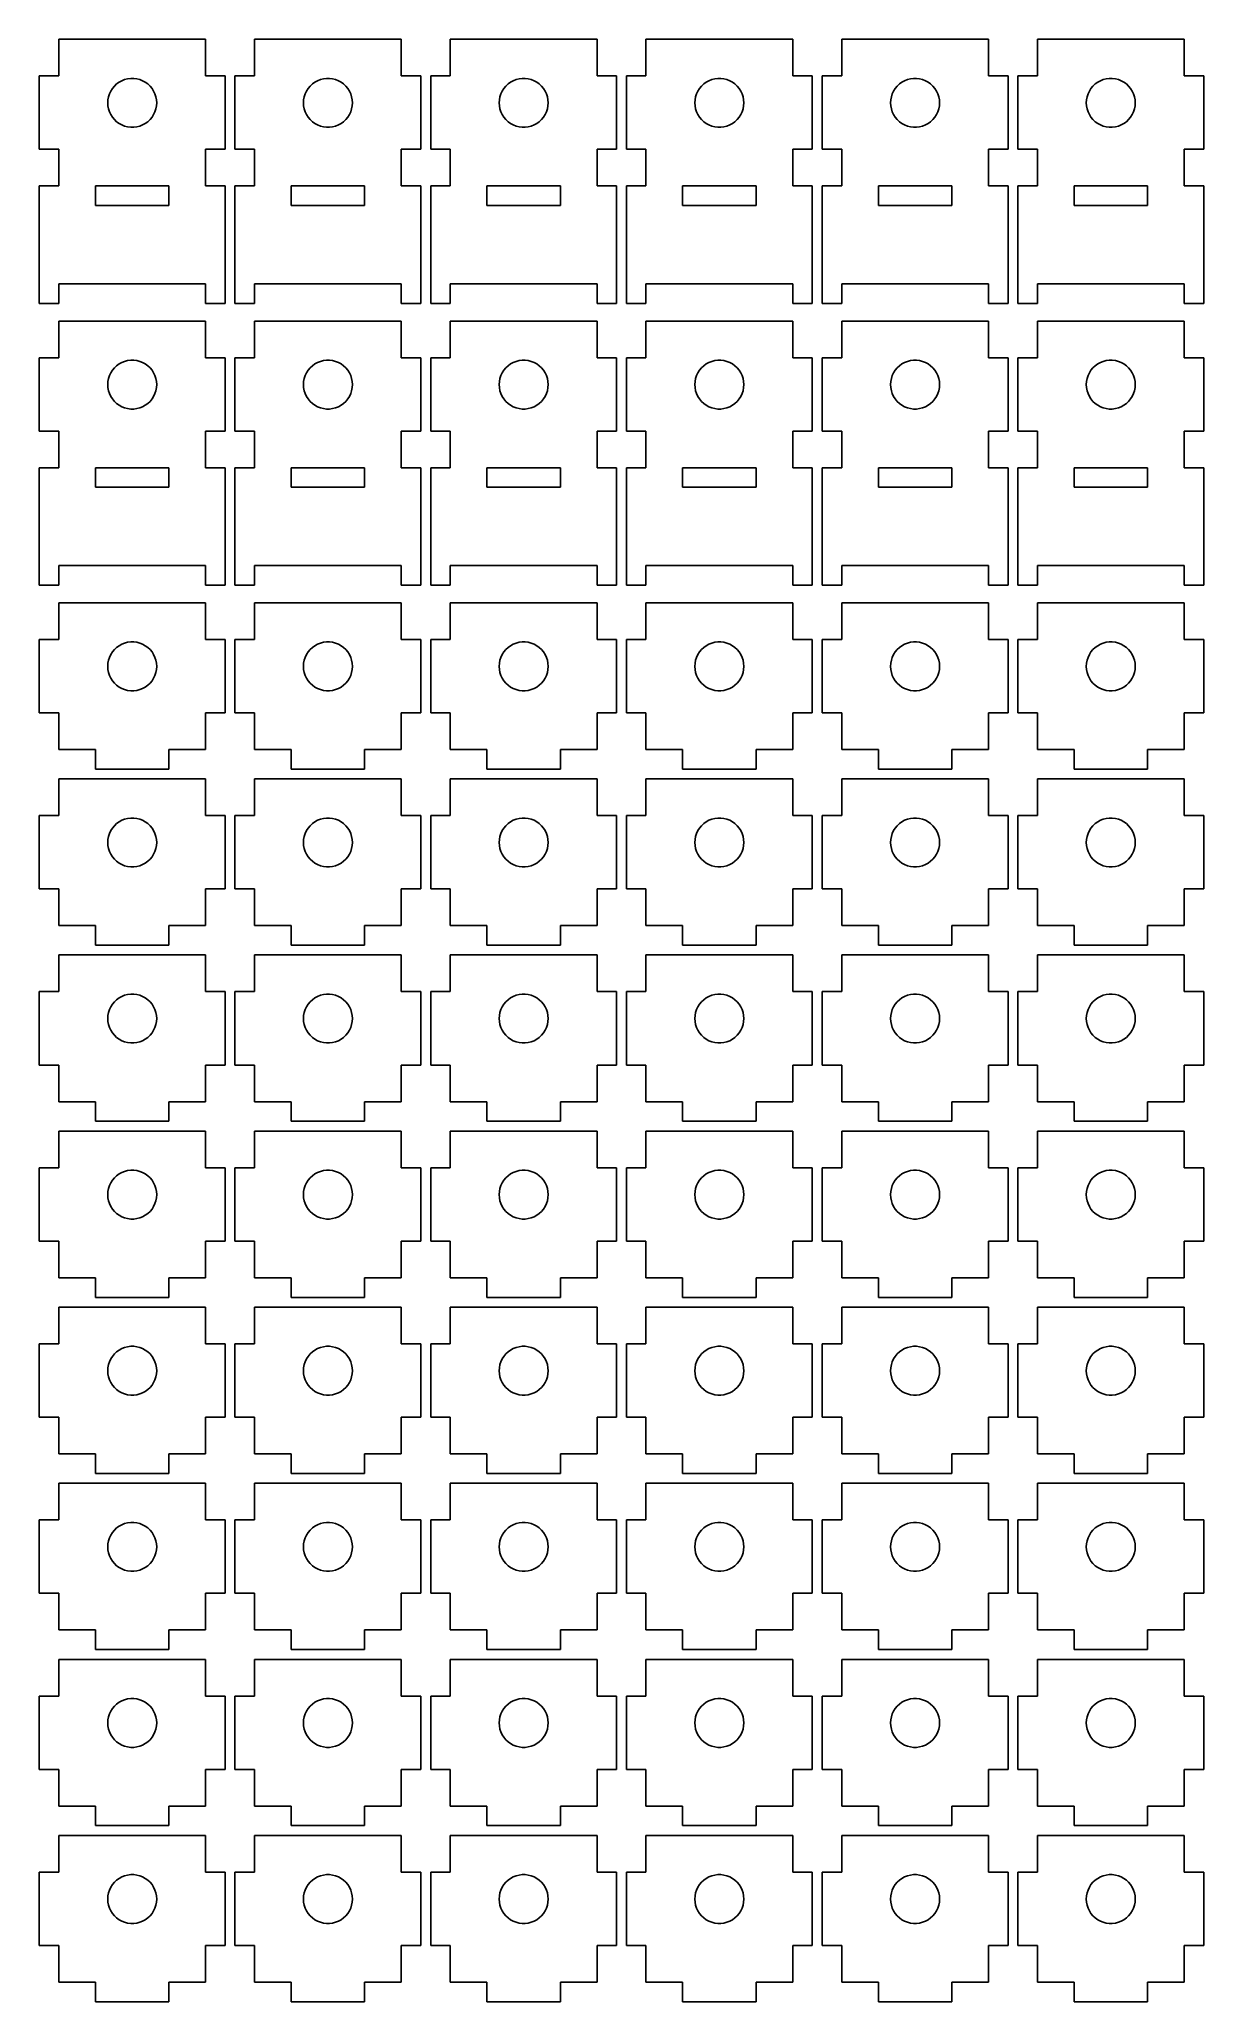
# Model space of a CAD drawing. Header units: metres. Extents: x -19 to 219, y -19 to 382.
import ezdxf

# ---------------------------------------------------------------- set-up
doc = ezdxf.new("R2010")
doc.units = ezdxf.units.M

msp = doc.modelspace()

# ---------------------------------------------------------------- linework, layer by layer
for p, q in [((15, 382.2), (-15, 382.2)), ((-15, 382.2), (-15, 374.7)), ((15, 374.7), (15, 382.2)), ((55, 382.2), (25, 382.2)), ((25, 382.2), (25, 374.7)), ((55, 374.7), (55, 382.2)), ((95, 382.2), (65, 382.2)), ((65, 382.2), (65, 374.7)), ((95, 374.7), (95, 382.2)), ((135, 382.2), (105, 382.2)), ((105, 382.2), (105, 374.7)), ((135, 374.7), (135, 382.2)), ((175, 382.2), (145, 382.2)), ((145, 382.2), (145, 374.7)), ((175, 374.7), (175, 382.2)), ((215, 382.2), (185, 382.2)), ((185, 382.2), (185, 374.7)), ((215, 374.7), (215, 382.2)), ((-15, 374.7), (-19, 374.7)), ((-19, 374.7), (-19, 359.7)), ((-3.18712, 373.053), (-2.67912, 373.422)), ((-2.67912, 373.422), (-2.12889, 373.724)), ((-2.12889, 373.724), (-1.54507, 373.955)), ((-1.54507, 373.955), (-0.9369, 374.111)), ((-0.9369, 374.111), (-0.31395, 374.19)), ((-0.31395, 374.19), (0.31395, 374.19)), ((0.31395, 374.19), (0.9369, 374.111)), ((0.9369, 374.111), (1.54507, 373.955)), ((1.54507, 373.955), (2.12889, 373.724)), ((2.12889, 373.724), (2.67912, 373.422)), ((2.67912, 373.422), (3.18712, 373.053)), ((19, 374.7), (15, 374.7)), ((19, 359.7), (19, 374.7)), ((25, 374.7), (21, 374.7)), ((21, 374.7), (21, 359.7)), ((36.8129, 373.053), (37.3209, 373.422)), ((37.3209, 373.422), (37.8711, 373.724)), ((37.8711, 373.724), (38.4549, 373.955)), ((38.4549, 373.955), (39.0631, 374.111)), ((39.0631, 374.111), (39.6861, 374.19)), ((39.6861, 374.19), (40.3139, 374.19)), ((40.3139, 374.19), (40.9369, 374.111)), ((40.9369, 374.111), (41.5451, 373.955)), ((41.5451, 373.955), (42.1289, 373.724)), ((42.1289, 373.724), (42.6791, 373.422)), ((42.6791, 373.422), (43.1871, 373.053)), ((59, 374.7), (55, 374.7)), ((59, 359.7), (59, 374.7)), ((65, 374.7), (61, 374.7)), ((61, 374.7), (61, 359.7)), ((76.8129, 373.053), (77.3209, 373.422)), ((77.3209, 373.422), (77.8711, 373.724)), ((77.8711, 373.724), (78.4549, 373.955)), ((78.4549, 373.955), (79.0631, 374.111)), ((79.0631, 374.111), (79.6861, 374.19)), ((79.6861, 374.19), (80.3139, 374.19)), ((80.3139, 374.19), (80.9369, 374.111)), ((80.9369, 374.111), (81.5451, 373.955)), ((81.5451, 373.955), (82.1289, 373.724)), ((82.1289, 373.724), (82.6791, 373.422)), ((82.6791, 373.422), (83.1871, 373.053)), ((99, 374.7), (95, 374.7)), ((99, 359.7), (99, 374.7)), ((105, 374.7), (101, 374.7)), ((101, 374.7), (101, 359.7)), ((116.813, 373.053), (117.321, 373.422)), ((117.321, 373.422), (117.871, 373.724)), ((117.871, 373.724), (118.455, 373.955)), ((118.455, 373.955), (119.063, 374.111)), ((119.063, 374.111), (119.686, 374.19)), ((119.686, 374.19), (120.314, 374.19)), ((120.314, 374.19), (120.937, 374.111)), ((120.937, 374.111), (121.545, 373.955)), ((121.545, 373.955), (122.129, 373.724)), ((122.129, 373.724), (122.679, 373.422)), ((122.679, 373.422), (123.187, 373.053)), ((139, 374.7), (135, 374.7)), ((139, 359.7), (139, 374.7)), ((145, 374.7), (141, 374.7)), ((141, 374.7), (141, 359.7)), ((156.813, 373.053), (157.321, 373.422)), ((157.321, 373.422), (157.871, 373.724)), ((157.871, 373.724), (158.455, 373.955)), ((158.455, 373.955), (159.063, 374.111)), ((159.063, 374.111), (159.686, 374.19)), ((159.686, 374.19), (160.314, 374.19)), ((160.314, 374.19), (160.937, 374.111)), ((160.937, 374.111), (161.545, 373.955)), ((161.545, 373.955), (162.129, 373.724)), ((162.129, 373.724), (162.679, 373.422)), ((162.679, 373.422), (163.187, 373.053)), ((179, 374.7), (175, 374.7)), ((179, 359.7), (179, 374.7)), ((185, 374.7), (181, 374.7)), ((181, 374.7), (181, 359.7)), ((196.813, 373.053), (197.321, 373.422)), ((197.321, 373.422), (197.871, 373.724)), ((197.871, 373.724), (198.455, 373.955)), ((198.455, 373.955), (199.063, 374.111)), ((199.063, 374.111), (199.686, 374.19)), ((199.686, 374.19), (200.314, 374.19)), ((200.314, 374.19), (200.937, 374.111)), ((200.937, 374.111), (201.545, 373.955)), ((201.545, 373.955), (202.129, 373.724)), ((202.129, 373.724), (202.679, 373.422)), ((202.679, 373.422), (203.187, 373.053)), ((219, 374.7), (215, 374.7)), ((219, 359.7), (219, 374.7)), ((-5, 369.2), (-4.96057, 369.827)), ((-4.96057, 368.573), (-5, 369.2)), ((-4.96057, 369.827), (-4.84291, 370.443)), ((-4.84291, 370.443), (-4.64888, 371.041)), ((-4.64888, 371.041), (-4.38153, 371.609)), ((-4.38153, 371.609), (-4.04507, 372.139)), ((-4.04507, 372.139), (-3.64484, 372.623)), ((-3.64484, 372.623), (-3.18712, 373.053)), ((3.18712, 373.053), (3.64484, 372.623)), ((3.64484, 372.623), (4.04507, 372.139)), ((4.04507, 372.139), (4.38153, 371.609)), ((4.38153, 371.609), (4.64888, 371.041)), ((4.64888, 371.041), (4.84291, 370.443)), ((4.84291, 370.443), (4.96057, 369.827)), ((4.96057, 369.827), (5, 369.2)), ((5, 369.2), (4.96057, 368.573)), ((35, 369.2), (35.0394, 369.827)), ((35.0394, 368.573), (35, 369.2)), ((35.0394, 369.827), (35.1571, 370.443)), ((35.1571, 370.443), (35.3511, 371.041)), ((35.3511, 371.041), (35.6185, 371.609)), ((35.6185, 371.609), (35.9549, 372.139)), ((35.9549, 372.139), (36.3552, 372.623)), ((36.3552, 372.623), (36.8129, 373.053)), ((43.1871, 373.053), (43.6448, 372.623)), ((43.6448, 372.623), (44.0451, 372.139)), ((44.0451, 372.139), (44.3815, 371.609)), ((44.3815, 371.609), (44.6489, 371.041)), ((44.6489, 371.041), (44.8429, 370.443)), ((44.8429, 370.443), (44.9606, 369.827)), ((44.9606, 369.827), (45, 369.2)), ((45, 369.2), (44.9606, 368.573)), ((75, 369.2), (75.0394, 369.827)), ((75.0394, 368.573), (75, 369.2)), ((75.0394, 369.827), (75.1571, 370.443)), ((75.1571, 370.443), (75.3511, 371.041)), ((75.3511, 371.041), (75.6185, 371.609)), ((75.6185, 371.609), (75.9549, 372.139)), ((75.9549, 372.139), (76.3552, 372.623)), ((76.3552, 372.623), (76.8129, 373.053)), ((83.1871, 373.053), (83.6448, 372.623)), ((83.6448, 372.623), (84.0451, 372.139)), ((84.0451, 372.139), (84.3815, 371.609)), ((84.3815, 371.609), (84.6489, 371.041)), ((84.6489, 371.041), (84.8429, 370.443)), ((84.8429, 370.443), (84.9606, 369.827)), ((84.9606, 369.827), (85, 369.2)), ((85, 369.2), (84.9606, 368.573)), ((115, 369.2), (115.039, 369.827)), ((115.039, 368.573), (115, 369.2)), ((115.039, 369.827), (115.157, 370.443)), ((115.157, 370.443), (115.351, 371.041)), ((115.351, 371.041), (115.618, 371.609)), ((115.618, 371.609), (115.955, 372.139)), ((115.955, 372.139), (116.355, 372.623)), ((116.355, 372.623), (116.813, 373.053)), ((123.187, 373.053), (123.645, 372.623)), ((123.645, 372.623), (124.045, 372.139)), ((124.045, 372.139), (124.382, 371.609)), ((124.382, 371.609), (124.649, 371.041)), ((124.649, 371.041), (124.843, 370.443)), ((124.843, 370.443), (124.961, 369.827)), ((124.961, 369.827), (125, 369.2)), ((125, 369.2), (124.961, 368.573)), ((155, 369.2), (155.039, 369.827)), ((155.039, 368.573), (155, 369.2)), ((155.039, 369.827), (155.157, 370.443)), ((155.157, 370.443), (155.351, 371.041)), ((155.351, 371.041), (155.618, 371.609)), ((155.618, 371.609), (155.955, 372.139)), ((155.955, 372.139), (156.355, 372.623)), ((156.355, 372.623), (156.813, 373.053)), ((163.187, 373.053), (163.645, 372.623)), ((163.645, 372.623), (164.045, 372.139)), ((164.045, 372.139), (164.382, 371.609)), ((164.382, 371.609), (164.649, 371.041)), ((164.649, 371.041), (164.843, 370.443)), ((164.843, 370.443), (164.961, 369.827)), ((164.961, 369.827), (165, 369.2)), ((165, 369.2), (164.961, 368.573)), ((195, 369.2), (195.039, 369.827)), ((195.039, 368.573), (195, 369.2)), ((195.039, 369.827), (195.157, 370.443)), ((195.157, 370.443), (195.351, 371.041)), ((195.351, 371.041), (195.618, 371.609)), ((195.618, 371.609), (195.955, 372.139)), ((195.955, 372.139), (196.355, 372.623)), ((196.355, 372.623), (196.813, 373.053)), ((203.187, 373.053), (203.645, 372.623)), ((203.645, 372.623), (204.045, 372.139)), ((204.045, 372.139), (204.382, 371.609)), ((204.382, 371.609), (204.649, 371.041)), ((204.649, 371.041), (204.843, 370.443)), ((204.843, 370.443), (204.961, 369.827)), ((204.961, 369.827), (205, 369.2)), ((205, 369.2), (204.961, 368.573)), ((-4.84291, 367.957), (-4.96057, 368.573)), ((-4.64888, 367.359), (-4.84291, 367.957)), ((-4.38153, 366.791), (-4.64888, 367.359)), ((-4.04507, 366.261), (-4.38153, 366.791)), ((-3.64484, 365.777), (-4.04507, 366.261)), ((-3.18712, 365.347), (-3.64484, 365.777)), ((-2.67912, 364.978), (-3.18712, 365.347)), ((3.18712, 365.347), (2.67912, 364.978)), ((3.64484, 365.777), (3.18712, 365.347)), ((4.04507, 366.261), (3.64484, 365.777)), ((4.38153, 366.791), (4.04507, 366.261)), ((4.64888, 367.359), (4.38153, 366.791)), ((4.84291, 367.957), (4.64888, 367.359)), ((4.96057, 368.573), (4.84291, 367.957)), ((35.1571, 367.957), (35.0394, 368.573)), ((35.3511, 367.359), (35.1571, 367.957)), ((35.6185, 366.791), (35.3511, 367.359)), ((35.9549, 366.261), (35.6185, 366.791)), ((36.3552, 365.777), (35.9549, 366.261)), ((36.8129, 365.347), (36.3552, 365.777)), ((37.3209, 364.978), (36.8129, 365.347)), ((43.1871, 365.347), (42.6791, 364.978)), ((43.6448, 365.777), (43.1871, 365.347)), ((44.0451, 366.261), (43.6448, 365.777)), ((44.3815, 366.791), (44.0451, 366.261)), ((44.6489, 367.359), (44.3815, 366.791)), ((44.8429, 367.957), (44.6489, 367.359)), ((44.9606, 368.573), (44.8429, 367.957)), ((75.1571, 367.957), (75.0394, 368.573)), ((75.3511, 367.359), (75.1571, 367.957)), ((75.6185, 366.791), (75.3511, 367.359)), ((75.9549, 366.261), (75.6185, 366.791)), ((76.3552, 365.777), (75.9549, 366.261)), ((76.8129, 365.347), (76.3552, 365.777)), ((77.3209, 364.978), (76.8129, 365.347)), ((83.1871, 365.347), (82.6791, 364.978)), ((83.6448, 365.777), (83.1871, 365.347)), ((84.0451, 366.261), (83.6448, 365.777)), ((84.3815, 366.791), (84.0451, 366.261)), ((84.6489, 367.359), (84.3815, 366.791)), ((84.8429, 367.957), (84.6489, 367.359)), ((84.9606, 368.573), (84.8429, 367.957)), ((115.157, 367.957), (115.039, 368.573)), ((115.351, 367.359), (115.157, 367.957)), ((115.618, 366.791), (115.351, 367.359)), ((115.955, 366.261), (115.618, 366.791)), ((116.355, 365.777), (115.955, 366.261)), ((116.813, 365.347), (116.355, 365.777)), ((117.321, 364.978), (116.813, 365.347)), ((123.187, 365.347), (122.679, 364.978)), ((123.645, 365.777), (123.187, 365.347)), ((124.045, 366.261), (123.645, 365.777)), ((124.382, 366.791), (124.045, 366.261)), ((124.649, 367.359), (124.382, 366.791)), ((124.843, 367.957), (124.649, 367.359)), ((124.961, 368.573), (124.843, 367.957)), ((155.157, 367.957), (155.039, 368.573)), ((155.351, 367.359), (155.157, 367.957)), ((155.618, 366.791), (155.351, 367.359)), ((155.955, 366.261), (155.618, 366.791)), ((156.355, 365.777), (155.955, 366.261)), ((156.813, 365.347), (156.355, 365.777)), ((157.321, 364.978), (156.813, 365.347)), ((163.187, 365.347), (162.679, 364.978)), ((163.645, 365.777), (163.187, 365.347)), ((164.045, 366.261), (163.645, 365.777)), ((164.382, 366.791), (164.045, 366.261)), ((164.649, 367.359), (164.382, 366.791)), ((164.843, 367.957), (164.649, 367.359)), ((164.961, 368.573), (164.843, 367.957)), ((195.157, 367.957), (195.039, 368.573)), ((195.351, 367.359), (195.157, 367.957)), ((195.618, 366.791), (195.351, 367.359)), ((195.955, 366.261), (195.618, 366.791)), ((196.355, 365.777), (195.955, 366.261)), ((196.813, 365.347), (196.355, 365.777)), ((197.321, 364.978), (196.813, 365.347)), ((203.187, 365.347), (202.679, 364.978)), ((203.645, 365.777), (203.187, 365.347)), ((204.045, 366.261), (203.645, 365.777)), ((204.382, 366.791), (204.045, 366.261)), ((204.649, 367.359), (204.382, 366.791)), ((204.843, 367.957), (204.649, 367.359)), ((204.961, 368.573), (204.843, 367.957)), ((-2.12889, 364.676), (-2.67912, 364.978)), ((-1.54507, 364.445), (-2.12889, 364.676)), ((-0.9369, 364.289), (-1.54507, 364.445)), ((-0.31395, 364.21), (-0.9369, 364.289)), ((0.31395, 364.21), (-0.31395, 364.21)), ((0.9369, 364.289), (0.31395, 364.21)), ((1.54507, 364.445), (0.9369, 364.289)), ((2.12889, 364.676), (1.54507, 364.445)), ((2.67912, 364.978), (2.12889, 364.676)), ((37.8711, 364.676), (37.3209, 364.978)), ((38.4549, 364.445), (37.8711, 364.676)), ((39.0631, 364.289), (38.4549, 364.445)), ((39.6861, 364.21), (39.0631, 364.289)), ((40.3139, 364.21), (39.6861, 364.21)), ((40.9369, 364.289), (40.3139, 364.21)), ((41.5451, 364.445), (40.9369, 364.289)), ((42.1289, 364.676), (41.5451, 364.445)), ((42.6791, 364.978), (42.1289, 364.676)), ((77.8711, 364.676), (77.3209, 364.978)), ((78.4549, 364.445), (77.8711, 364.676)), ((79.0631, 364.289), (78.4549, 364.445)), ((79.6861, 364.21), (79.0631, 364.289)), ((80.3139, 364.21), (79.6861, 364.21)), ((80.9369, 364.289), (80.3139, 364.21)), ((81.5451, 364.445), (80.9369, 364.289)), ((82.1289, 364.676), (81.5451, 364.445)), ((82.6791, 364.978), (82.1289, 364.676)), ((117.871, 364.676), (117.321, 364.978)), ((118.455, 364.445), (117.871, 364.676)), ((119.063, 364.289), (118.455, 364.445)), ((119.686, 364.21), (119.063, 364.289)), ((120.314, 364.21), (119.686, 364.21)), ((120.937, 364.289), (120.314, 364.21)), ((121.545, 364.445), (120.937, 364.289)), ((122.129, 364.676), (121.545, 364.445)), ((122.679, 364.978), (122.129, 364.676)), ((157.871, 364.676), (157.321, 364.978)), ((158.455, 364.445), (157.871, 364.676)), ((159.063, 364.289), (158.455, 364.445)), ((159.686, 364.21), (159.063, 364.289)), ((160.314, 364.21), (159.686, 364.21)), ((160.937, 364.289), (160.314, 364.21)), ((161.545, 364.445), (160.937, 364.289)), ((162.129, 364.676), (161.545, 364.445)), ((162.679, 364.978), (162.129, 364.676)), ((197.871, 364.676), (197.321, 364.978)), ((198.455, 364.445), (197.871, 364.676)), ((199.063, 364.289), (198.455, 364.445)), ((199.686, 364.21), (199.063, 364.289)), ((200.314, 364.21), (199.686, 364.21)), ((200.937, 364.289), (200.314, 364.21)), ((201.545, 364.445), (200.937, 364.289)), ((202.129, 364.676), (201.545, 364.445)), ((202.679, 364.978), (202.129, 364.676)), ((-19, 359.7), (-15, 359.7)), ((-15, 359.7), (-15, 352.2)), ((15, 352.2), (15, 359.7)), ((15, 359.7), (19, 359.7)), ((21, 359.7), (25, 359.7)), ((25, 359.7), (25, 352.2)), ((55, 352.2), (55, 359.7)), ((55, 359.7), (59, 359.7)), ((61, 359.7), (65, 359.7)), ((65, 359.7), (65, 352.2)), ((95, 352.2), (95, 359.7)), ((95, 359.7), (99, 359.7)), ((101, 359.7), (105, 359.7)), ((105, 359.7), (105, 352.2)), ((135, 352.2), (135, 359.7)), ((135, 359.7), (139, 359.7)), ((141, 359.7), (145, 359.7)), ((145, 359.7), (145, 352.2)), ((175, 352.2), (175, 359.7)), ((175, 359.7), (179, 359.7)), ((181, 359.7), (185, 359.7)), ((185, 359.7), (185, 352.2)), ((215, 352.2), (215, 359.7)), ((215, 359.7), (219, 359.7)), ((-15, 352.2), (-19, 352.2)), ((-19, 352.2), (-19, 328.2)), ((-7.5, 348.2), (-7.5, 352.2)), ((-7.5, 352.2), (7.5, 352.2)), ((7.5, 352.2), (7.5, 348.2)), ((19, 352.2), (15, 352.2)), ((19, 328.2), (19, 352.2)), ((25, 352.2), (21, 352.2)), ((21, 352.2), (21, 328.2)), ((32.5, 348.2), (32.5, 352.2)), ((32.5, 352.2), (47.5, 352.2)), ((47.5, 352.2), (47.5, 348.2)), ((59, 352.2), (55, 352.2)), ((59, 328.2), (59, 352.2)), ((65, 352.2), (61, 352.2)), ((61, 352.2), (61, 328.2)), ((72.5, 348.2), (72.5, 352.2)), ((72.5, 352.2), (87.5, 352.2)), ((87.5, 352.2), (87.5, 348.2)), ((99, 352.2), (95, 352.2)), ((99, 328.2), (99, 352.2)), ((105, 352.2), (101, 352.2)), ((101, 352.2), (101, 328.2)), ((112.5, 348.2), (112.5, 352.2)), ((112.5, 352.2), (127.5, 352.2)), ((127.5, 352.2), (127.5, 348.2)), ((139, 352.2), (135, 352.2)), ((139, 328.2), (139, 352.2)), ((145, 352.2), (141, 352.2)), ((141, 352.2), (141, 328.2)), ((152.5, 348.2), (152.5, 352.2)), ((152.5, 352.2), (167.5, 352.2)), ((167.5, 352.2), (167.5, 348.2)), ((179, 352.2), (175, 352.2)), ((179, 328.2), (179, 352.2)), ((185, 352.2), (181, 352.2)), ((181, 352.2), (181, 328.2)), ((192.5, 348.2), (192.5, 352.2)), ((192.5, 352.2), (207.5, 352.2)), ((207.5, 352.2), (207.5, 348.2)), ((219, 352.2), (215, 352.2)), ((219, 328.2), (219, 352.2)), ((7.5, 348.2), (-7.5, 348.2)), ((47.5, 348.2), (32.5, 348.2)), ((87.5, 348.2), (72.5, 348.2)), ((127.5, 348.2), (112.5, 348.2)), ((167.5, 348.2), (152.5, 348.2)), ((207.5, 348.2), (192.5, 348.2)), ((-15, 332.2), (15, 332.2)), ((-15, 328.2), (-15, 332.2)), ((15, 332.2), (15, 328.2)), ((25, 332.2), (55, 332.2)), ((25, 328.2), (25, 332.2)), ((55, 332.2), (55, 328.2)), ((65, 332.2), (95, 332.2)), ((65, 328.2), (65, 332.2)), ((95, 332.2), (95, 328.2)), ((105, 332.2), (135, 332.2)), ((105, 328.2), (105, 332.2)), ((135, 332.2), (135, 328.2)), ((145, 332.2), (175, 332.2)), ((145, 328.2), (145, 332.2)), ((175, 332.2), (175, 328.2)), ((185, 332.2), (215, 332.2)), ((185, 328.2), (185, 332.2)), ((215, 332.2), (215, 328.2)), ((-19, 328.2), (-15, 328.2)), ((15, 328.2), (19, 328.2)), ((21, 328.2), (25, 328.2)), ((55, 328.2), (59, 328.2)), ((61, 328.2), (65, 328.2)), ((95, 328.2), (99, 328.2)), ((101, 328.2), (105, 328.2)), ((135, 328.2), (139, 328.2)), ((141, 328.2), (145, 328.2)), ((175, 328.2), (179, 328.2)), ((181, 328.2), (185, 328.2)), ((215, 328.2), (219, 328.2)), ((15, 324.6), (-15, 324.6)), ((-15, 324.6), (-15, 317.1)), ((15, 317.1), (15, 324.6)), ((55, 324.6), (25, 324.6)), ((25, 324.6), (25, 317.1)), ((55, 317.1), (55, 324.6)), ((95, 324.6), (65, 324.6)), ((65, 324.6), (65, 317.1)), ((95, 317.1), (95, 324.6)), ((135, 324.6), (105, 324.6)), ((105, 324.6), (105, 317.1)), ((135, 317.1), (135, 324.6)), ((175, 324.6), (145, 324.6)), ((145, 324.6), (145, 317.1)), ((175, 317.1), (175, 324.6)), ((215, 324.6), (185, 324.6)), ((185, 324.6), (185, 317.1)), ((215, 317.1), (215, 324.6)), ((-15, 317.1), (-19, 317.1)), ((-19, 317.1), (-19, 302.1)), ((19, 317.1), (15, 317.1)), ((19, 302.1), (19, 317.1)), ((25, 317.1), (21, 317.1)), ((21, 317.1), (21, 302.1)), ((59, 317.1), (55, 317.1)), ((59, 302.1), (59, 317.1)), ((65, 317.1), (61, 317.1)), ((61, 317.1), (61, 302.1)), ((99, 317.1), (95, 317.1)), ((99, 302.1), (99, 317.1)), ((105, 317.1), (101, 317.1)), ((101, 317.1), (101, 302.1)), ((139, 317.1), (135, 317.1)), ((139, 302.1), (139, 317.1)), ((145, 317.1), (141, 317.1)), ((141, 317.1), (141, 302.1)), ((179, 317.1), (175, 317.1)), ((179, 302.1), (179, 317.1)), ((185, 317.1), (181, 317.1)), ((181, 317.1), (181, 302.1)), ((219, 317.1), (215, 317.1)), ((219, 302.1), (219, 317.1)), ((-4.84291, 312.843), (-4.64888, 313.441)), ((-4.64888, 313.441), (-4.38153, 314.009)), ((-4.38153, 314.009), (-4.04507, 314.539)), ((-4.04507, 314.539), (-3.64484, 315.023)), ((-3.64484, 315.023), (-3.18712, 315.453)), ((-3.18712, 315.453), (-2.67912, 315.822)), ((-2.67912, 315.822), (-2.12889, 316.124)), ((-2.12889, 316.124), (-1.54507, 316.355)), ((-1.54507, 316.355), (-0.9369, 316.511)), ((-0.9369, 316.511), (-0.31395, 316.59)), ((-0.31395, 316.59), (0.31395, 316.59)), ((0.31395, 316.59), (0.9369, 316.511)), ((0.9369, 316.511), (1.54507, 316.355)), ((1.54507, 316.355), (2.12889, 316.124)), ((2.12889, 316.124), (2.67912, 315.822)), ((2.67912, 315.822), (3.18712, 315.453)), ((3.18712, 315.453), (3.64484, 315.023)), ((3.64484, 315.023), (4.04507, 314.539)), ((4.04507, 314.539), (4.38153, 314.009)), ((4.38153, 314.009), (4.64888, 313.441)), ((4.64888, 313.441), (4.84291, 312.843)), ((35.1571, 312.843), (35.3511, 313.441)), ((35.3511, 313.441), (35.6185, 314.009)), ((35.6185, 314.009), (35.9549, 314.539)), ((35.9549, 314.539), (36.3552, 315.023)), ((36.3552, 315.023), (36.8129, 315.453)), ((36.8129, 315.453), (37.3209, 315.822)), ((37.3209, 315.822), (37.8711, 316.124)), ((37.8711, 316.124), (38.4549, 316.355)), ((38.4549, 316.355), (39.0631, 316.511)), ((39.0631, 316.511), (39.6861, 316.59)), ((39.6861, 316.59), (40.3139, 316.59)), ((40.3139, 316.59), (40.9369, 316.511)), ((40.9369, 316.511), (41.5451, 316.355)), ((41.5451, 316.355), (42.1289, 316.124)), ((42.1289, 316.124), (42.6791, 315.822)), ((42.6791, 315.822), (43.1871, 315.453)), ((43.1871, 315.453), (43.6448, 315.023)), ((43.6448, 315.023), (44.0451, 314.539)), ((44.0451, 314.539), (44.3815, 314.009)), ((44.3815, 314.009), (44.6489, 313.441)), ((44.6489, 313.441), (44.8429, 312.843)), ((75.1571, 312.843), (75.3511, 313.441)), ((75.3511, 313.441), (75.6185, 314.009)), ((75.6185, 314.009), (75.9549, 314.539)), ((75.9549, 314.539), (76.3552, 315.023)), ((76.3552, 315.023), (76.8129, 315.453)), ((76.8129, 315.453), (77.3209, 315.822)), ((77.3209, 315.822), (77.8711, 316.124)), ((77.8711, 316.124), (78.4549, 316.355)), ((78.4549, 316.355), (79.0631, 316.511)), ((79.0631, 316.511), (79.6861, 316.59)), ((79.6861, 316.59), (80.3139, 316.59)), ((80.3139, 316.59), (80.9369, 316.511)), ((80.9369, 316.511), (81.5451, 316.355)), ((81.5451, 316.355), (82.1289, 316.124)), ((82.1289, 316.124), (82.6791, 315.822)), ((82.6791, 315.822), (83.1871, 315.453)), ((83.1871, 315.453), (83.6448, 315.023)), ((83.6448, 315.023), (84.0451, 314.539)), ((84.0451, 314.539), (84.3815, 314.009)), ((84.3815, 314.009), (84.6489, 313.441)), ((84.6489, 313.441), (84.8429, 312.843)), ((115.157, 312.843), (115.351, 313.441)), ((115.351, 313.441), (115.618, 314.009)), ((115.618, 314.009), (115.955, 314.539)), ((115.955, 314.539), (116.355, 315.023)), ((116.355, 315.023), (116.813, 315.453)), ((116.813, 315.453), (117.321, 315.822)), ((117.321, 315.822), (117.871, 316.124)), ((117.871, 316.124), (118.455, 316.355)), ((118.455, 316.355), (119.063, 316.511)), ((119.063, 316.511), (119.686, 316.59)), ((119.686, 316.59), (120.314, 316.59)), ((120.314, 316.59), (120.937, 316.511)), ((120.937, 316.511), (121.545, 316.355)), ((121.545, 316.355), (122.129, 316.124)), ((122.129, 316.124), (122.679, 315.822)), ((122.679, 315.822), (123.187, 315.453)), ((123.187, 315.453), (123.645, 315.023)), ((123.645, 315.023), (124.045, 314.539)), ((124.045, 314.539), (124.382, 314.009)), ((124.382, 314.009), (124.649, 313.441)), ((124.649, 313.441), (124.843, 312.843)), ((155.157, 312.843), (155.351, 313.441)), ((155.351, 313.441), (155.618, 314.009)), ((155.618, 314.009), (155.955, 314.539)), ((155.955, 314.539), (156.355, 315.023)), ((156.355, 315.023), (156.813, 315.453)), ((156.813, 315.453), (157.321, 315.822)), ((157.321, 315.822), (157.871, 316.124)), ((157.871, 316.124), (158.455, 316.355)), ((158.455, 316.355), (159.063, 316.511)), ((159.063, 316.511), (159.686, 316.59)), ((159.686, 316.59), (160.314, 316.59)), ((160.314, 316.59), (160.937, 316.511)), ((160.937, 316.511), (161.545, 316.355)), ((161.545, 316.355), (162.129, 316.124)), ((162.129, 316.124), (162.679, 315.822)), ((162.679, 315.822), (163.187, 315.453)), ((163.187, 315.453), (163.645, 315.023)), ((163.645, 315.023), (164.045, 314.539)), ((164.045, 314.539), (164.382, 314.009)), ((164.382, 314.009), (164.649, 313.441)), ((164.649, 313.441), (164.843, 312.843)), ((195.157, 312.843), (195.351, 313.441)), ((195.351, 313.441), (195.618, 314.009)), ((195.618, 314.009), (195.955, 314.539)), ((195.955, 314.539), (196.355, 315.023)), ((196.355, 315.023), (196.813, 315.453)), ((196.813, 315.453), (197.321, 315.822)), ((197.321, 315.822), (197.871, 316.124)), ((197.871, 316.124), (198.455, 316.355)), ((198.455, 316.355), (199.063, 316.511)), ((199.063, 316.511), (199.686, 316.59)), ((199.686, 316.59), (200.314, 316.59)), ((200.314, 316.59), (200.937, 316.511)), ((200.937, 316.511), (201.545, 316.355)), ((201.545, 316.355), (202.129, 316.124)), ((202.129, 316.124), (202.679, 315.822)), ((202.679, 315.822), (203.187, 315.453)), ((203.187, 315.453), (203.645, 315.023)), ((203.645, 315.023), (204.045, 314.539)), ((204.045, 314.539), (204.382, 314.009)), ((204.382, 314.009), (204.649, 313.441)), ((204.649, 313.441), (204.843, 312.843)), ((-5, 311.6), (-4.96057, 312.227)), ((-4.96057, 310.973), (-5, 311.6)), ((-4.96057, 312.227), (-4.84291, 312.843)), ((-4.84291, 310.357), (-4.96057, 310.973)), ((-4.64888, 309.759), (-4.84291, 310.357)), ((-4.38153, 309.191), (-4.64888, 309.759)), ((-4.04507, 308.661), (-4.38153, 309.191)), ((4.38153, 309.191), (4.04507, 308.661)), ((4.64888, 309.759), (4.38153, 309.191)), ((4.84291, 310.357), (4.64888, 309.759)), ((4.84291, 312.843), (4.96057, 312.227)), ((4.96057, 310.973), (4.84291, 310.357)), ((4.96057, 312.227), (5, 311.6)), ((5, 311.6), (4.96057, 310.973)), ((35, 311.6), (35.0394, 312.227)), ((35.0394, 310.973), (35, 311.6)), ((35.0394, 312.227), (35.1571, 312.843)), ((35.1571, 310.357), (35.0394, 310.973)), ((35.3511, 309.759), (35.1571, 310.357)), ((35.6185, 309.191), (35.3511, 309.759)), ((35.9549, 308.661), (35.6185, 309.191)), ((44.3815, 309.191), (44.0451, 308.661)), ((44.6489, 309.759), (44.3815, 309.191)), ((44.8429, 310.357), (44.6489, 309.759)), ((44.8429, 312.843), (44.9606, 312.227)), ((44.9606, 310.973), (44.8429, 310.357)), ((44.9606, 312.227), (45, 311.6)), ((45, 311.6), (44.9606, 310.973)), ((75, 311.6), (75.0394, 312.227)), ((75.0394, 310.973), (75, 311.6)), ((75.0394, 312.227), (75.1571, 312.843)), ((75.1571, 310.357), (75.0394, 310.973)), ((75.3511, 309.759), (75.1571, 310.357)), ((75.6185, 309.191), (75.3511, 309.759)), ((75.9549, 308.661), (75.6185, 309.191)), ((84.3815, 309.191), (84.0451, 308.661)), ((84.6489, 309.759), (84.3815, 309.191)), ((84.8429, 310.357), (84.6489, 309.759)), ((84.8429, 312.843), (84.9606, 312.227)), ((84.9606, 310.973), (84.8429, 310.357)), ((84.9606, 312.227), (85, 311.6)), ((85, 311.6), (84.9606, 310.973)), ((115, 311.6), (115.039, 312.227)), ((115.039, 310.973), (115, 311.6)), ((115.039, 312.227), (115.157, 312.843)), ((115.157, 310.357), (115.039, 310.973)), ((115.351, 309.759), (115.157, 310.357)), ((115.618, 309.191), (115.351, 309.759)), ((115.955, 308.661), (115.618, 309.191)), ((124.382, 309.191), (124.045, 308.661)), ((124.649, 309.759), (124.382, 309.191)), ((124.843, 310.357), (124.649, 309.759)), ((124.843, 312.843), (124.961, 312.227)), ((124.961, 310.973), (124.843, 310.357)), ((124.961, 312.227), (125, 311.6)), ((125, 311.6), (124.961, 310.973)), ((155, 311.6), (155.039, 312.227)), ((155.039, 310.973), (155, 311.6)), ((155.039, 312.227), (155.157, 312.843)), ((155.157, 310.357), (155.039, 310.973)), ((155.351, 309.759), (155.157, 310.357)), ((155.618, 309.191), (155.351, 309.759)), ((155.955, 308.661), (155.618, 309.191)), ((164.382, 309.191), (164.045, 308.661)), ((164.649, 309.759), (164.382, 309.191)), ((164.843, 310.357), (164.649, 309.759)), ((164.843, 312.843), (164.961, 312.227)), ((164.961, 310.973), (164.843, 310.357)), ((164.961, 312.227), (165, 311.6)), ((165, 311.6), (164.961, 310.973)), ((195, 311.6), (195.039, 312.227)), ((195.039, 310.973), (195, 311.6)), ((195.039, 312.227), (195.157, 312.843)), ((195.157, 310.357), (195.039, 310.973)), ((195.351, 309.759), (195.157, 310.357)), ((195.618, 309.191), (195.351, 309.759)), ((195.955, 308.661), (195.618, 309.191)), ((204.382, 309.191), (204.045, 308.661)), ((204.649, 309.759), (204.382, 309.191)), ((204.843, 310.357), (204.649, 309.759)), ((204.843, 312.843), (204.961, 312.227)), ((204.961, 310.973), (204.843, 310.357)), ((204.961, 312.227), (205, 311.6)), ((205, 311.6), (204.961, 310.973)), ((-3.64484, 308.177), (-4.04507, 308.661)), ((-3.18712, 307.747), (-3.64484, 308.177)), ((-2.67912, 307.378), (-3.18712, 307.747)), ((-2.12889, 307.076), (-2.67912, 307.378)), ((-1.54507, 306.845), (-2.12889, 307.076)), ((-0.9369, 306.689), (-1.54507, 306.845)), ((-0.31395, 306.61), (-0.9369, 306.689)), ((0.31395, 306.61), (-0.31395, 306.61)), ((0.9369, 306.689), (0.31395, 306.61)), ((1.54507, 306.845), (0.9369, 306.689)), ((2.12889, 307.076), (1.54507, 306.845)), ((2.67912, 307.378), (2.12889, 307.076)), ((3.18712, 307.747), (2.67912, 307.378)), ((3.64484, 308.177), (3.18712, 307.747)), ((4.04507, 308.661), (3.64484, 308.177)), ((36.3552, 308.177), (35.9549, 308.661)), ((36.8129, 307.747), (36.3552, 308.177)), ((37.3209, 307.378), (36.8129, 307.747)), ((37.8711, 307.076), (37.3209, 307.378)), ((38.4549, 306.845), (37.8711, 307.076)), ((39.0631, 306.689), (38.4549, 306.845)), ((39.6861, 306.61), (39.0631, 306.689)), ((40.3139, 306.61), (39.6861, 306.61)), ((40.9369, 306.689), (40.3139, 306.61)), ((41.5451, 306.845), (40.9369, 306.689)), ((42.1289, 307.076), (41.5451, 306.845)), ((42.6791, 307.378), (42.1289, 307.076)), ((43.1871, 307.747), (42.6791, 307.378)), ((43.6448, 308.177), (43.1871, 307.747)), ((44.0451, 308.661), (43.6448, 308.177)), ((76.3552, 308.177), (75.9549, 308.661)), ((76.8129, 307.747), (76.3552, 308.177)), ((77.3209, 307.378), (76.8129, 307.747)), ((77.8711, 307.076), (77.3209, 307.378)), ((78.4549, 306.845), (77.8711, 307.076)), ((79.0631, 306.689), (78.4549, 306.845)), ((79.6861, 306.61), (79.0631, 306.689)), ((80.3139, 306.61), (79.6861, 306.61)), ((80.9369, 306.689), (80.3139, 306.61)), ((81.5451, 306.845), (80.9369, 306.689)), ((82.1289, 307.076), (81.5451, 306.845)), ((82.6791, 307.378), (82.1289, 307.076)), ((83.1871, 307.747), (82.6791, 307.378)), ((83.6448, 308.177), (83.1871, 307.747)), ((84.0451, 308.661), (83.6448, 308.177)), ((116.355, 308.177), (115.955, 308.661)), ((116.813, 307.747), (116.355, 308.177)), ((117.321, 307.378), (116.813, 307.747)), ((117.871, 307.076), (117.321, 307.378)), ((118.455, 306.845), (117.871, 307.076)), ((119.063, 306.689), (118.455, 306.845)), ((119.686, 306.61), (119.063, 306.689)), ((120.314, 306.61), (119.686, 306.61)), ((120.937, 306.689), (120.314, 306.61)), ((121.545, 306.845), (120.937, 306.689)), ((122.129, 307.076), (121.545, 306.845)), ((122.679, 307.378), (122.129, 307.076)), ((123.187, 307.747), (122.679, 307.378)), ((123.645, 308.177), (123.187, 307.747)), ((124.045, 308.661), (123.645, 308.177)), ((156.355, 308.177), (155.955, 308.661)), ((156.813, 307.747), (156.355, 308.177)), ((157.321, 307.378), (156.813, 307.747)), ((157.871, 307.076), (157.321, 307.378)), ((158.455, 306.845), (157.871, 307.076)), ((159.063, 306.689), (158.455, 306.845)), ((159.686, 306.61), (159.063, 306.689)), ((160.314, 306.61), (159.686, 306.61)), ((160.937, 306.689), (160.314, 306.61)), ((161.545, 306.845), (160.937, 306.689)), ((162.129, 307.076), (161.545, 306.845)), ((162.679, 307.378), (162.129, 307.076)), ((163.187, 307.747), (162.679, 307.378)), ((163.645, 308.177), (163.187, 307.747)), ((164.045, 308.661), (163.645, 308.177)), ((196.355, 308.177), (195.955, 308.661)), ((196.813, 307.747), (196.355, 308.177)), ((197.321, 307.378), (196.813, 307.747)), ((197.871, 307.076), (197.321, 307.378)), ((198.455, 306.845), (197.871, 307.076)), ((199.063, 306.689), (198.455, 306.845)), ((199.686, 306.61), (199.063, 306.689)), ((200.314, 306.61), (199.686, 306.61)), ((200.937, 306.689), (200.314, 306.61)), ((201.545, 306.845), (200.937, 306.689)), ((202.129, 307.076), (201.545, 306.845)), ((202.679, 307.378), (202.129, 307.076)), ((203.187, 307.747), (202.679, 307.378)), ((203.645, 308.177), (203.187, 307.747)), ((204.045, 308.661), (203.645, 308.177)), ((-19, 302.1), (-15, 302.1)), ((-15, 302.1), (-15, 294.6)), ((15, 294.6), (15, 302.1)), ((15, 302.1), (19, 302.1)), ((21, 302.1), (25, 302.1)), ((25, 302.1), (25, 294.6)), ((55, 294.6), (55, 302.1)), ((55, 302.1), (59, 302.1)), ((61, 302.1), (65, 302.1)), ((65, 302.1), (65, 294.6)), ((95, 294.6), (95, 302.1)), ((95, 302.1), (99, 302.1)), ((101, 302.1), (105, 302.1)), ((105, 302.1), (105, 294.6)), ((135, 294.6), (135, 302.1)), ((135, 302.1), (139, 302.1)), ((141, 302.1), (145, 302.1)), ((145, 302.1), (145, 294.6)), ((175, 294.6), (175, 302.1)), ((175, 302.1), (179, 302.1)), ((181, 302.1), (185, 302.1)), ((185, 302.1), (185, 294.6)), ((215, 294.6), (215, 302.1)), ((215, 302.1), (219, 302.1)), ((-15, 294.6), (-19, 294.6)), ((-19, 294.6), (-19, 270.6)), ((-7.5, 290.6), (-7.5, 294.6)), ((-7.5, 294.6), (7.5, 294.6)), ((7.5, 294.6), (7.5, 290.6)), ((19, 294.6), (15, 294.6)), ((19, 270.6), (19, 294.6)), ((25, 294.6), (21, 294.6)), ((21, 294.6), (21, 270.6)), ((32.5, 290.6), (32.5, 294.6)), ((32.5, 294.6), (47.5, 294.6)), ((47.5, 294.6), (47.5, 290.6)), ((59, 294.6), (55, 294.6)), ((59, 270.6), (59, 294.6)), ((65, 294.6), (61, 294.6)), ((61, 294.6), (61, 270.6)), ((72.5, 290.6), (72.5, 294.6)), ((72.5, 294.6), (87.5, 294.6)), ((87.5, 294.6), (87.5, 290.6)), ((99, 294.6), (95, 294.6)), ((99, 270.6), (99, 294.6)), ((105, 294.6), (101, 294.6)), ((101, 294.6), (101, 270.6)), ((112.5, 290.6), (112.5, 294.6)), ((112.5, 294.6), (127.5, 294.6)), ((127.5, 294.6), (127.5, 290.6)), ((139, 294.6), (135, 294.6)), ((139, 270.6), (139, 294.6)), ((145, 294.6), (141, 294.6)), ((141, 294.6), (141, 270.6)), ((152.5, 290.6), (152.5, 294.6)), ((152.5, 294.6), (167.5, 294.6)), ((167.5, 294.6), (167.5, 290.6)), ((179, 294.6), (175, 294.6)), ((179, 270.6), (179, 294.6)), ((185, 294.6), (181, 294.6)), ((181, 294.6), (181, 270.6)), ((192.5, 290.6), (192.5, 294.6)), ((192.5, 294.6), (207.5, 294.6)), ((207.5, 294.6), (207.5, 290.6)), ((219, 294.6), (215, 294.6)), ((219, 270.6), (219, 294.6)), ((7.5, 290.6), (-7.5, 290.6)), ((47.5, 290.6), (32.5, 290.6)), ((87.5, 290.6), (72.5, 290.6)), ((127.5, 290.6), (112.5, 290.6)), ((167.5, 290.6), (152.5, 290.6)), ((207.5, 290.6), (192.5, 290.6)), ((-15, 274.6), (15, 274.6)), ((-15, 270.6), (-15, 274.6)), ((15, 274.6), (15, 270.6)), ((25, 274.6), (55, 274.6)), ((25, 270.6), (25, 274.6)), ((55, 274.6), (55, 270.6)), ((65, 274.6), (95, 274.6)), ((65, 270.6), (65, 274.6)), ((95, 274.6), (95, 270.6)), ((105, 274.6), (135, 274.6)), ((105, 270.6), (105, 274.6)), ((135, 274.6), (135, 270.6)), ((145, 274.6), (175, 274.6)), ((145, 270.6), (145, 274.6)), ((175, 274.6), (175, 270.6)), ((185, 274.6), (215, 274.6)), ((185, 270.6), (185, 274.6)), ((215, 274.6), (215, 270.6)), ((-19, 270.6), (-15, 270.6)), ((15, 270.6), (19, 270.6)), ((21, 270.6), (25, 270.6)), ((55, 270.6), (59, 270.6)), ((61, 270.6), (65, 270.6)), ((95, 270.6), (99, 270.6)), ((101, 270.6), (105, 270.6)), ((135, 270.6), (139, 270.6)), ((141, 270.6), (145, 270.6)), ((175, 270.6), (179, 270.6)), ((181, 270.6), (185, 270.6)), ((215, 270.6), (219, 270.6)), ((15, 267), (-15, 267)), ((-15, 267), (-15, 259.5)), ((15, 259.5), (15, 267)), ((55, 267), (25, 267)), ((25, 267), (25, 259.5)), ((55, 259.5), (55, 267)), ((95, 267), (65, 267)), ((65, 267), (65, 259.5)), ((95, 259.5), (95, 267)), ((135, 267), (105, 267)), ((105, 267), (105, 259.5)), ((135, 259.5), (135, 267)), ((175, 267), (145, 267)), ((145, 267), (145, 259.5)), ((175, 259.5), (175, 267)), ((215, 267), (185, 267)), ((185, 267), (185, 259.5)), ((215, 259.5), (215, 267)), ((-15, 259.5), (-19, 259.5)), ((-19, 259.5), (-19, 244.5)), ((-4.38153, 256.409), (-4.04507, 256.939)), ((-4.04507, 256.939), (-3.64484, 257.423)), ((-3.64484, 257.423), (-3.18712, 257.853)), ((-3.18712, 257.853), (-2.67912, 258.222)), ((-2.67912, 258.222), (-2.12889, 258.524)), ((-2.12889, 258.524), (-1.54507, 258.755)), ((-1.54507, 258.755), (-0.9369, 258.911)), ((-0.9369, 258.911), (-0.31395, 258.99)), ((-0.31395, 258.99), (0.31395, 258.99)), ((0.31395, 258.99), (0.9369, 258.911)), ((0.9369, 258.911), (1.54507, 258.755)), ((1.54507, 258.755), (2.12889, 258.524)), ((2.12889, 258.524), (2.67912, 258.222)), ((2.67912, 258.222), (3.18712, 257.853)), ((3.18712, 257.853), (3.64484, 257.423)), ((3.64484, 257.423), (4.04507, 256.939)), ((4.04507, 256.939), (4.38153, 256.409)), ((19, 259.5), (15, 259.5)), ((19, 244.5), (19, 259.5)), ((25, 259.5), (21, 259.5)), ((21, 259.5), (21, 244.5)), ((35.6185, 256.409), (35.9549, 256.939)), ((35.9549, 256.939), (36.3552, 257.423)), ((36.3552, 257.423), (36.8129, 257.853)), ((36.8129, 257.853), (37.3209, 258.222)), ((37.3209, 258.222), (37.8711, 258.524)), ((37.8711, 258.524), (38.4549, 258.755)), ((38.4549, 258.755), (39.0631, 258.911)), ((39.0631, 258.911), (39.6861, 258.99)), ((39.6861, 258.99), (40.3139, 258.99)), ((40.3139, 258.99), (40.9369, 258.911)), ((40.9369, 258.911), (41.5451, 258.755)), ((41.5451, 258.755), (42.1289, 258.524)), ((42.1289, 258.524), (42.6791, 258.222)), ((42.6791, 258.222), (43.1871, 257.853)), ((43.1871, 257.853), (43.6448, 257.423)), ((43.6448, 257.423), (44.0451, 256.939)), ((44.0451, 256.939), (44.3815, 256.409)), ((59, 259.5), (55, 259.5)), ((59, 244.5), (59, 259.5)), ((65, 259.5), (61, 259.5)), ((61, 259.5), (61, 244.5)), ((75.6185, 256.409), (75.9549, 256.939)), ((75.9549, 256.939), (76.3552, 257.423)), ((76.3552, 257.423), (76.8129, 257.853)), ((76.8129, 257.853), (77.3209, 258.222)), ((77.3209, 258.222), (77.8711, 258.524)), ((77.8711, 258.524), (78.4549, 258.755)), ((78.4549, 258.755), (79.0631, 258.911)), ((79.0631, 258.911), (79.6861, 258.99)), ((79.6861, 258.99), (80.3139, 258.99)), ((80.3139, 258.99), (80.9369, 258.911)), ((80.9369, 258.911), (81.5451, 258.755)), ((81.5451, 258.755), (82.1289, 258.524)), ((82.1289, 258.524), (82.6791, 258.222)), ((82.6791, 258.222), (83.1871, 257.853)), ((83.1871, 257.853), (83.6448, 257.423)), ((83.6448, 257.423), (84.0451, 256.939)), ((84.0451, 256.939), (84.3815, 256.409)), ((99, 259.5), (95, 259.5)), ((99, 244.5), (99, 259.5)), ((105, 259.5), (101, 259.5)), ((101, 259.5), (101, 244.5)), ((115.618, 256.409), (115.955, 256.939)), ((115.955, 256.939), (116.355, 257.423)), ((116.355, 257.423), (116.813, 257.853)), ((116.813, 257.853), (117.321, 258.222)), ((117.321, 258.222), (117.871, 258.524)), ((117.871, 258.524), (118.455, 258.755)), ((118.455, 258.755), (119.063, 258.911)), ((119.063, 258.911), (119.686, 258.99)), ((119.686, 258.99), (120.314, 258.99)), ((120.314, 258.99), (120.937, 258.911)), ((120.937, 258.911), (121.545, 258.755)), ((121.545, 258.755), (122.129, 258.524)), ((122.129, 258.524), (122.679, 258.222)), ((122.679, 258.222), (123.187, 257.853)), ((123.187, 257.853), (123.645, 257.423)), ((123.645, 257.423), (124.045, 256.939)), ((124.045, 256.939), (124.382, 256.409)), ((139, 259.5), (135, 259.5)), ((139, 244.5), (139, 259.5)), ((145, 259.5), (141, 259.5)), ((141, 259.5), (141, 244.5)), ((155.618, 256.409), (155.955, 256.939)), ((155.955, 256.939), (156.355, 257.423)), ((156.355, 257.423), (156.813, 257.853)), ((156.813, 257.853), (157.321, 258.222)), ((157.321, 258.222), (157.871, 258.524)), ((157.871, 258.524), (158.455, 258.755)), ((158.455, 258.755), (159.063, 258.911)), ((159.063, 258.911), (159.686, 258.99)), ((159.686, 258.99), (160.314, 258.99)), ((160.314, 258.99), (160.937, 258.911)), ((160.937, 258.911), (161.545, 258.755)), ((161.545, 258.755), (162.129, 258.524)), ((162.129, 258.524), (162.679, 258.222)), ((162.679, 258.222), (163.187, 257.853)), ((163.187, 257.853), (163.645, 257.423)), ((163.645, 257.423), (164.045, 256.939)), ((164.045, 256.939), (164.382, 256.409)), ((179, 259.5), (175, 259.5)), ((179, 244.5), (179, 259.5)), ((185, 259.5), (181, 259.5)), ((181, 259.5), (181, 244.5)), ((195.618, 256.409), (195.955, 256.939)), ((195.955, 256.939), (196.355, 257.423)), ((196.355, 257.423), (196.813, 257.853)), ((196.813, 257.853), (197.321, 258.222)), ((197.321, 258.222), (197.871, 258.524)), ((197.871, 258.524), (198.455, 258.755)), ((198.455, 258.755), (199.063, 258.911)), ((199.063, 258.911), (199.686, 258.99)), ((199.686, 258.99), (200.314, 258.99)), ((200.314, 258.99), (200.937, 258.911)), ((200.937, 258.911), (201.545, 258.755)), ((201.545, 258.755), (202.129, 258.524)), ((202.129, 258.524), (202.679, 258.222)), ((202.679, 258.222), (203.187, 257.853)), ((203.187, 257.853), (203.645, 257.423)), ((203.645, 257.423), (204.045, 256.939)), ((204.045, 256.939), (204.382, 256.409)), ((219, 259.5), (215, 259.5)), ((219, 244.5), (219, 259.5)), ((-5, 254), (-4.96057, 254.627)), ((-4.96057, 253.373), (-5, 254)), ((-4.96057, 254.627), (-4.84291, 255.243)), ((-4.84291, 252.757), (-4.96057, 253.373)), ((-4.84291, 255.243), (-4.64888, 255.841)), ((-4.64888, 252.159), (-4.84291, 252.757)), ((-4.64888, 255.841), (-4.38153, 256.409)), ((4.38153, 256.409), (4.64888, 255.841)), ((4.64888, 255.841), (4.84291, 255.243)), ((4.84291, 252.757), (4.64888, 252.159)), ((4.84291, 255.243), (4.96057, 254.627)), ((4.96057, 253.373), (4.84291, 252.757)), ((4.96057, 254.627), (5, 254)), ((5, 254), (4.96057, 253.373)), ((35, 254), (35.0394, 254.627)), ((35.0394, 253.373), (35, 254)), ((35.0394, 254.627), (35.1571, 255.243)), ((35.1571, 252.757), (35.0394, 253.373)), ((35.1571, 255.243), (35.3511, 255.841)), ((35.3511, 252.159), (35.1571, 252.757)), ((35.3511, 255.841), (35.6185, 256.409)), ((44.3815, 256.409), (44.6489, 255.841)), ((44.6489, 255.841), (44.8429, 255.243)), ((44.8429, 252.757), (44.6489, 252.159)), ((44.8429, 255.243), (44.9606, 254.627)), ((44.9606, 253.373), (44.8429, 252.757)), ((44.9606, 254.627), (45, 254)), ((45, 254), (44.9606, 253.373)), ((75, 254), (75.0394, 254.627)), ((75.0394, 253.373), (75, 254)), ((75.0394, 254.627), (75.1571, 255.243)), ((75.1571, 252.757), (75.0394, 253.373)), ((75.1571, 255.243), (75.3511, 255.841)), ((75.3511, 252.159), (75.1571, 252.757)), ((75.3511, 255.841), (75.6185, 256.409)), ((84.3815, 256.409), (84.6489, 255.841)), ((84.6489, 255.841), (84.8429, 255.243)), ((84.8429, 252.757), (84.6489, 252.159)), ((84.8429, 255.243), (84.9606, 254.627)), ((84.9606, 253.373), (84.8429, 252.757)), ((84.9606, 254.627), (85, 254)), ((85, 254), (84.9606, 253.373)), ((115, 254), (115.039, 254.627)), ((115.039, 253.373), (115, 254)), ((115.039, 254.627), (115.157, 255.243)), ((115.157, 252.757), (115.039, 253.373)), ((115.157, 255.243), (115.351, 255.841)), ((115.351, 252.159), (115.157, 252.757)), ((115.351, 255.841), (115.618, 256.409)), ((124.382, 256.409), (124.649, 255.841)), ((124.649, 255.841), (124.843, 255.243)), ((124.843, 252.757), (124.649, 252.159)), ((124.843, 255.243), (124.961, 254.627)), ((124.961, 253.373), (124.843, 252.757)), ((124.961, 254.627), (125, 254)), ((125, 254), (124.961, 253.373)), ((155, 254), (155.039, 254.627)), ((155.039, 253.373), (155, 254)), ((155.039, 254.627), (155.157, 255.243)), ((155.157, 252.757), (155.039, 253.373)), ((155.157, 255.243), (155.351, 255.841)), ((155.351, 252.159), (155.157, 252.757)), ((155.351, 255.841), (155.618, 256.409)), ((164.382, 256.409), (164.649, 255.841)), ((164.649, 255.841), (164.843, 255.243)), ((164.843, 252.757), (164.649, 252.159)), ((164.843, 255.243), (164.961, 254.627)), ((164.961, 253.373), (164.843, 252.757)), ((164.961, 254.627), (165, 254)), ((165, 254), (164.961, 253.373)), ((195, 254), (195.039, 254.627)), ((195.039, 253.373), (195, 254)), ((195.039, 254.627), (195.157, 255.243)), ((195.157, 252.757), (195.039, 253.373)), ((195.157, 255.243), (195.351, 255.841)), ((195.351, 252.159), (195.157, 252.757)), ((195.351, 255.841), (195.618, 256.409)), ((204.382, 256.409), (204.649, 255.841)), ((204.649, 255.841), (204.843, 255.243)), ((204.843, 252.757), (204.649, 252.159)), ((204.843, 255.243), (204.961, 254.627)), ((204.961, 253.373), (204.843, 252.757)), ((204.961, 254.627), (205, 254)), ((205, 254), (204.961, 253.373)), ((-4.38153, 251.591), (-4.64888, 252.159)), ((-4.04507, 251.061), (-4.38153, 251.591)), ((-3.64484, 250.577), (-4.04507, 251.061)), ((-3.18712, 250.147), (-3.64484, 250.577)), ((-2.67912, 249.778), (-3.18712, 250.147)), ((-2.12889, 249.476), (-2.67912, 249.778)), ((-1.54507, 249.245), (-2.12889, 249.476)), ((-0.9369, 249.089), (-1.54507, 249.245)), ((-0.31395, 249.01), (-0.9369, 249.089)), ((0.31395, 249.01), (-0.31395, 249.01)), ((0.9369, 249.089), (0.31395, 249.01)), ((1.54507, 249.245), (0.9369, 249.089)), ((2.12889, 249.476), (1.54507, 249.245)), ((2.67912, 249.778), (2.12889, 249.476)), ((3.18712, 250.147), (2.67912, 249.778)), ((3.64484, 250.577), (3.18712, 250.147)), ((4.04507, 251.061), (3.64484, 250.577)), ((4.38153, 251.591), (4.04507, 251.061)), ((4.64888, 252.159), (4.38153, 251.591)), ((35.6185, 251.591), (35.3511, 252.159)), ((35.9549, 251.061), (35.6185, 251.591)), ((36.3552, 250.577), (35.9549, 251.061)), ((36.8129, 250.147), (36.3552, 250.577)), ((37.3209, 249.778), (36.8129, 250.147)), ((37.8711, 249.476), (37.3209, 249.778)), ((38.4549, 249.245), (37.8711, 249.476)), ((39.0631, 249.089), (38.4549, 249.245)), ((39.6861, 249.01), (39.0631, 249.089)), ((40.3139, 249.01), (39.6861, 249.01)), ((40.9369, 249.089), (40.3139, 249.01)), ((41.5451, 249.245), (40.9369, 249.089)), ((42.1289, 249.476), (41.5451, 249.245)), ((42.6791, 249.778), (42.1289, 249.476)), ((43.1871, 250.147), (42.6791, 249.778)), ((43.6448, 250.577), (43.1871, 250.147)), ((44.0451, 251.061), (43.6448, 250.577)), ((44.3815, 251.591), (44.0451, 251.061)), ((44.6489, 252.159), (44.3815, 251.591)), ((75.6185, 251.591), (75.3511, 252.159)), ((75.9549, 251.061), (75.6185, 251.591)), ((76.3552, 250.577), (75.9549, 251.061)), ((76.8129, 250.147), (76.3552, 250.577)), ((77.3209, 249.778), (76.8129, 250.147)), ((77.8711, 249.476), (77.3209, 249.778)), ((78.4549, 249.245), (77.8711, 249.476)), ((79.0631, 249.089), (78.4549, 249.245)), ((79.6861, 249.01), (79.0631, 249.089)), ((80.3139, 249.01), (79.6861, 249.01)), ((80.9369, 249.089), (80.3139, 249.01)), ((81.5451, 249.245), (80.9369, 249.089)), ((82.1289, 249.476), (81.5451, 249.245)), ((82.6791, 249.778), (82.1289, 249.476)), ((83.1871, 250.147), (82.6791, 249.778)), ((83.6448, 250.577), (83.1871, 250.147)), ((84.0451, 251.061), (83.6448, 250.577)), ((84.3815, 251.591), (84.0451, 251.061)), ((84.6489, 252.159), (84.3815, 251.591)), ((115.618, 251.591), (115.351, 252.159)), ((115.955, 251.061), (115.618, 251.591)), ((116.355, 250.577), (115.955, 251.061)), ((116.813, 250.147), (116.355, 250.577)), ((117.321, 249.778), (116.813, 250.147)), ((117.871, 249.476), (117.321, 249.778)), ((118.455, 249.245), (117.871, 249.476)), ((119.063, 249.089), (118.455, 249.245)), ((119.686, 249.01), (119.063, 249.089)), ((120.314, 249.01), (119.686, 249.01)), ((120.937, 249.089), (120.314, 249.01)), ((121.545, 249.245), (120.937, 249.089)), ((122.129, 249.476), (121.545, 249.245)), ((122.679, 249.778), (122.129, 249.476)), ((123.187, 250.147), (122.679, 249.778)), ((123.645, 250.577), (123.187, 250.147)), ((124.045, 251.061), (123.645, 250.577)), ((124.382, 251.591), (124.045, 251.061)), ((124.649, 252.159), (124.382, 251.591)), ((155.618, 251.591), (155.351, 252.159)), ((155.955, 251.061), (155.618, 251.591)), ((156.355, 250.577), (155.955, 251.061)), ((156.813, 250.147), (156.355, 250.577)), ((157.321, 249.778), (156.813, 250.147)), ((157.871, 249.476), (157.321, 249.778)), ((158.455, 249.245), (157.871, 249.476)), ((159.063, 249.089), (158.455, 249.245)), ((159.686, 249.01), (159.063, 249.089)), ((160.314, 249.01), (159.686, 249.01)), ((160.937, 249.089), (160.314, 249.01)), ((161.545, 249.245), (160.937, 249.089)), ((162.129, 249.476), (161.545, 249.245)), ((162.679, 249.778), (162.129, 249.476)), ((163.187, 250.147), (162.679, 249.778)), ((163.645, 250.577), (163.187, 250.147)), ((164.045, 251.061), (163.645, 250.577)), ((164.382, 251.591), (164.045, 251.061)), ((164.649, 252.159), (164.382, 251.591)), ((195.618, 251.591), (195.351, 252.159)), ((195.955, 251.061), (195.618, 251.591)), ((196.355, 250.577), (195.955, 251.061)), ((196.813, 250.147), (196.355, 250.577)), ((197.321, 249.778), (196.813, 250.147)), ((197.871, 249.476), (197.321, 249.778)), ((198.455, 249.245), (197.871, 249.476)), ((199.063, 249.089), (198.455, 249.245)), ((199.686, 249.01), (199.063, 249.089)), ((200.314, 249.01), (199.686, 249.01)), ((200.937, 249.089), (200.314, 249.01)), ((201.545, 249.245), (200.937, 249.089)), ((202.129, 249.476), (201.545, 249.245)), ((202.679, 249.778), (202.129, 249.476)), ((203.187, 250.147), (202.679, 249.778)), ((203.645, 250.577), (203.187, 250.147)), ((204.045, 251.061), (203.645, 250.577)), ((204.382, 251.591), (204.045, 251.061)), ((204.649, 252.159), (204.382, 251.591)), ((-19, 244.5), (-15, 244.5)), ((-15, 244.5), (-15, 237)), ((15, 237), (15, 244.5)), ((15, 244.5), (19, 244.5)), ((21, 244.5), (25, 244.5)), ((25, 244.5), (25, 237)), ((55, 237), (55, 244.5)), ((55, 244.5), (59, 244.5)), ((61, 244.5), (65, 244.5)), ((65, 244.5), (65, 237)), ((95, 237), (95, 244.5)), ((95, 244.5), (99, 244.5)), ((101, 244.5), (105, 244.5)), ((105, 244.5), (105, 237)), ((135, 237), (135, 244.5)), ((135, 244.5), (139, 244.5)), ((141, 244.5), (145, 244.5)), ((145, 244.5), (145, 237)), ((175, 237), (175, 244.5)), ((175, 244.5), (179, 244.5)), ((181, 244.5), (185, 244.5)), ((185, 244.5), (185, 237)), ((215, 237), (215, 244.5)), ((215, 244.5), (219, 244.5)), ((-15, 237), (-7.5, 237)), ((-7.5, 237), (-7.5, 233)), ((7.5, 237), (15, 237)), ((7.5, 233), (7.5, 237)), ((25, 237), (32.5, 237)), ((32.5, 237), (32.5, 233)), ((47.5, 237), (55, 237)), ((47.5, 233), (47.5, 237)), ((65, 237), (72.5, 237)), ((72.5, 237), (72.5, 233)), ((87.5, 237), (95, 237)), ((87.5, 233), (87.5, 237)), ((105, 237), (112.5, 237)), ((112.5, 237), (112.5, 233)), ((127.5, 237), (135, 237)), ((127.5, 233), (127.5, 237)), ((145, 237), (152.5, 237)), ((152.5, 237), (152.5, 233)), ((167.5, 237), (175, 237)), ((167.5, 233), (167.5, 237)), ((185, 237), (192.5, 237)), ((192.5, 237), (192.5, 233)), ((207.5, 237), (215, 237)), ((207.5, 233), (207.5, 237)), ((-7.5, 233), (7.5, 233)), ((32.5, 233), (47.5, 233)), ((72.5, 233), (87.5, 233)), ((112.5, 233), (127.5, 233)), ((152.5, 233), (167.5, 233)), ((192.5, 233), (207.5, 233)), ((15, 231), (-15, 231)), ((-15, 231), (-15, 223.5)), ((15, 223.5), (15, 231)), ((55, 231), (25, 231)), ((25, 231), (25, 223.5)), ((55, 223.5), (55, 231)), ((95, 231), (65, 231)), ((65, 231), (65, 223.5)), ((95, 223.5), (95, 231)), ((135, 231), (105, 231)), ((105, 231), (105, 223.5)), ((135, 223.5), (135, 231)), ((175, 231), (145, 231)), ((145, 231), (145, 223.5)), ((175, 223.5), (175, 231)), ((215, 231), (185, 231)), ((185, 231), (185, 223.5)), ((215, 223.5), (215, 231)), ((-15, 223.5), (-19, 223.5)), ((-19, 223.5), (-19, 208.5)), ((-4.38153, 220.409), (-4.04507, 220.939)), ((-4.04507, 220.939), (-3.64484, 221.423)), ((-3.64484, 221.423), (-3.18712, 221.853)), ((-3.18712, 221.853), (-2.67912, 222.222)), ((-2.67912, 222.222), (-2.12889, 222.524)), ((-2.12889, 222.524), (-1.54507, 222.755)), ((-1.54507, 222.755), (-0.9369, 222.911)), ((-0.9369, 222.911), (-0.31395, 222.99)), ((-0.31395, 222.99), (0.31395, 222.99)), ((0.31395, 222.99), (0.9369, 222.911)), ((0.9369, 222.911), (1.54507, 222.755)), ((1.54507, 222.755), (2.12889, 222.524)), ((2.12889, 222.524), (2.67912, 222.222)), ((2.67912, 222.222), (3.18712, 221.853)), ((3.18712, 221.853), (3.64484, 221.423)), ((3.64484, 221.423), (4.04507, 220.939)), ((4.04507, 220.939), (4.38153, 220.409)), ((19, 223.5), (15, 223.5)), ((19, 208.5), (19, 223.5)), ((25, 223.5), (21, 223.5)), ((21, 223.5), (21, 208.5)), ((35.6185, 220.409), (35.9549, 220.939)), ((35.9549, 220.939), (36.3552, 221.423)), ((36.3552, 221.423), (36.8129, 221.853)), ((36.8129, 221.853), (37.3209, 222.222)), ((37.3209, 222.222), (37.8711, 222.524)), ((37.8711, 222.524), (38.4549, 222.755)), ((38.4549, 222.755), (39.0631, 222.911)), ((39.0631, 222.911), (39.6861, 222.99)), ((39.6861, 222.99), (40.3139, 222.99)), ((40.3139, 222.99), (40.9369, 222.911)), ((40.9369, 222.911), (41.5451, 222.755)), ((41.5451, 222.755), (42.1289, 222.524)), ((42.1289, 222.524), (42.6791, 222.222)), ((42.6791, 222.222), (43.1871, 221.853)), ((43.1871, 221.853), (43.6448, 221.423)), ((43.6448, 221.423), (44.0451, 220.939)), ((44.0451, 220.939), (44.3815, 220.409)), ((59, 223.5), (55, 223.5)), ((59, 208.5), (59, 223.5)), ((65, 223.5), (61, 223.5)), ((61, 223.5), (61, 208.5)), ((75.6185, 220.409), (75.9549, 220.939)), ((75.9549, 220.939), (76.3552, 221.423)), ((76.3552, 221.423), (76.8129, 221.853)), ((76.8129, 221.853), (77.3209, 222.222)), ((77.3209, 222.222), (77.8711, 222.524)), ((77.8711, 222.524), (78.4549, 222.755)), ((78.4549, 222.755), (79.0631, 222.911)), ((79.0631, 222.911), (79.6861, 222.99)), ((79.6861, 222.99), (80.3139, 222.99)), ((80.3139, 222.99), (80.9369, 222.911)), ((80.9369, 222.911), (81.5451, 222.755)), ((81.5451, 222.755), (82.1289, 222.524)), ((82.1289, 222.524), (82.6791, 222.222)), ((82.6791, 222.222), (83.1871, 221.853)), ((83.1871, 221.853), (83.6448, 221.423)), ((83.6448, 221.423), (84.0451, 220.939)), ((84.0451, 220.939), (84.3815, 220.409)), ((99, 223.5), (95, 223.5)), ((99, 208.5), (99, 223.5)), ((105, 223.5), (101, 223.5)), ((101, 223.5), (101, 208.5)), ((115.618, 220.409), (115.955, 220.939)), ((115.955, 220.939), (116.355, 221.423)), ((116.355, 221.423), (116.813, 221.853)), ((116.813, 221.853), (117.321, 222.222)), ((117.321, 222.222), (117.871, 222.524)), ((117.871, 222.524), (118.455, 222.755)), ((118.455, 222.755), (119.063, 222.911)), ((119.063, 222.911), (119.686, 222.99)), ((119.686, 222.99), (120.314, 222.99)), ((120.314, 222.99), (120.937, 222.911)), ((120.937, 222.911), (121.545, 222.755)), ((121.545, 222.755), (122.129, 222.524)), ((122.129, 222.524), (122.679, 222.222)), ((122.679, 222.222), (123.187, 221.853)), ((123.187, 221.853), (123.645, 221.423)), ((123.645, 221.423), (124.045, 220.939)), ((124.045, 220.939), (124.382, 220.409)), ((139, 223.5), (135, 223.5)), ((139, 208.5), (139, 223.5)), ((145, 223.5), (141, 223.5)), ((141, 223.5), (141, 208.5)), ((155.618, 220.409), (155.955, 220.939)), ((155.955, 220.939), (156.355, 221.423)), ((156.355, 221.423), (156.813, 221.853)), ((156.813, 221.853), (157.321, 222.222)), ((157.321, 222.222), (157.871, 222.524)), ((157.871, 222.524), (158.455, 222.755)), ((158.455, 222.755), (159.063, 222.911)), ((159.063, 222.911), (159.686, 222.99)), ((159.686, 222.99), (160.314, 222.99)), ((160.314, 222.99), (160.937, 222.911)), ((160.937, 222.911), (161.545, 222.755)), ((161.545, 222.755), (162.129, 222.524)), ((162.129, 222.524), (162.679, 222.222)), ((162.679, 222.222), (163.187, 221.853)), ((163.187, 221.853), (163.645, 221.423)), ((163.645, 221.423), (164.045, 220.939)), ((164.045, 220.939), (164.382, 220.409)), ((179, 223.5), (175, 223.5)), ((179, 208.5), (179, 223.5)), ((185, 223.5), (181, 223.5)), ((181, 223.5), (181, 208.5)), ((195.618, 220.409), (195.955, 220.939)), ((195.955, 220.939), (196.355, 221.423)), ((196.355, 221.423), (196.813, 221.853)), ((196.813, 221.853), (197.321, 222.222)), ((197.321, 222.222), (197.871, 222.524)), ((197.871, 222.524), (198.455, 222.755)), ((198.455, 222.755), (199.063, 222.911)), ((199.063, 222.911), (199.686, 222.99)), ((199.686, 222.99), (200.314, 222.99)), ((200.314, 222.99), (200.937, 222.911)), ((200.937, 222.911), (201.545, 222.755)), ((201.545, 222.755), (202.129, 222.524)), ((202.129, 222.524), (202.679, 222.222)), ((202.679, 222.222), (203.187, 221.853)), ((203.187, 221.853), (203.645, 221.423)), ((203.645, 221.423), (204.045, 220.939)), ((204.045, 220.939), (204.382, 220.409)), ((219, 223.5), (215, 223.5)), ((219, 208.5), (219, 223.5)), ((-5, 218), (-4.96057, 218.627)), ((-4.96057, 217.373), (-5, 218)), ((-4.96057, 218.627), (-4.84291, 219.243)), ((-4.84291, 216.757), (-4.96057, 217.373)), ((-4.84291, 219.243), (-4.64888, 219.841)), ((-4.64888, 216.159), (-4.84291, 216.757)), ((-4.64888, 219.841), (-4.38153, 220.409)), ((4.38153, 220.409), (4.64888, 219.841)), ((4.64888, 219.841), (4.84291, 219.243)), ((4.84291, 216.757), (4.64888, 216.159)), ((4.84291, 219.243), (4.96057, 218.627)), ((4.96057, 217.373), (4.84291, 216.757)), ((4.96057, 218.627), (5, 218)), ((5, 218), (4.96057, 217.373)), ((35, 218), (35.0394, 218.627)), ((35.0394, 217.373), (35, 218)), ((35.0394, 218.627), (35.1571, 219.243)), ((35.1571, 216.757), (35.0394, 217.373)), ((35.1571, 219.243), (35.3511, 219.841)), ((35.3511, 216.159), (35.1571, 216.757)), ((35.3511, 219.841), (35.6185, 220.409)), ((44.3815, 220.409), (44.6489, 219.841)), ((44.6489, 219.841), (44.8429, 219.243)), ((44.8429, 216.757), (44.6489, 216.159)), ((44.8429, 219.243), (44.9606, 218.627)), ((44.9606, 217.373), (44.8429, 216.757)), ((44.9606, 218.627), (45, 218)), ((45, 218), (44.9606, 217.373)), ((75, 218), (75.0394, 218.627)), ((75.0394, 217.373), (75, 218)), ((75.0394, 218.627), (75.1571, 219.243)), ((75.1571, 216.757), (75.0394, 217.373)), ((75.1571, 219.243), (75.3511, 219.841)), ((75.3511, 216.159), (75.1571, 216.757)), ((75.3511, 219.841), (75.6185, 220.409)), ((84.3815, 220.409), (84.6489, 219.841)), ((84.6489, 219.841), (84.8429, 219.243)), ((84.8429, 216.757), (84.6489, 216.159)), ((84.8429, 219.243), (84.9606, 218.627)), ((84.9606, 217.373), (84.8429, 216.757)), ((84.9606, 218.627), (85, 218)), ((85, 218), (84.9606, 217.373)), ((115, 218), (115.039, 218.627)), ((115.039, 217.373), (115, 218)), ((115.039, 218.627), (115.157, 219.243)), ((115.157, 216.757), (115.039, 217.373)), ((115.157, 219.243), (115.351, 219.841)), ((115.351, 216.159), (115.157, 216.757)), ((115.351, 219.841), (115.618, 220.409)), ((124.382, 220.409), (124.649, 219.841)), ((124.649, 219.841), (124.843, 219.243)), ((124.843, 216.757), (124.649, 216.159)), ((124.843, 219.243), (124.961, 218.627)), ((124.961, 217.373), (124.843, 216.757)), ((124.961, 218.627), (125, 218)), ((125, 218), (124.961, 217.373)), ((155, 218), (155.039, 218.627)), ((155.039, 217.373), (155, 218)), ((155.039, 218.627), (155.157, 219.243)), ((155.157, 216.757), (155.039, 217.373)), ((155.157, 219.243), (155.351, 219.841)), ((155.351, 216.159), (155.157, 216.757)), ((155.351, 219.841), (155.618, 220.409)), ((164.382, 220.409), (164.649, 219.841)), ((164.649, 219.841), (164.843, 219.243)), ((164.843, 216.757), (164.649, 216.159)), ((164.843, 219.243), (164.961, 218.627)), ((164.961, 217.373), (164.843, 216.757)), ((164.961, 218.627), (165, 218)), ((165, 218), (164.961, 217.373)), ((195, 218), (195.039, 218.627)), ((195.039, 217.373), (195, 218)), ((195.039, 218.627), (195.157, 219.243)), ((195.157, 216.757), (195.039, 217.373)), ((195.157, 219.243), (195.351, 219.841)), ((195.351, 216.159), (195.157, 216.757)), ((195.351, 219.841), (195.618, 220.409)), ((204.382, 220.409), (204.649, 219.841)), ((204.649, 219.841), (204.843, 219.243)), ((204.843, 216.757), (204.649, 216.159)), ((204.843, 219.243), (204.961, 218.627)), ((204.961, 217.373), (204.843, 216.757)), ((204.961, 218.627), (205, 218)), ((205, 218), (204.961, 217.373)), ((-4.38153, 215.591), (-4.64888, 216.159)), ((-4.04507, 215.061), (-4.38153, 215.591)), ((-3.64484, 214.577), (-4.04507, 215.061)), ((-3.18712, 214.147), (-3.64484, 214.577)), ((-2.67912, 213.778), (-3.18712, 214.147)), ((-2.12889, 213.476), (-2.67912, 213.778)), ((-1.54507, 213.245), (-2.12889, 213.476)), ((-0.9369, 213.089), (-1.54507, 213.245)), ((-0.31395, 213.01), (-0.9369, 213.089)), ((0.31395, 213.01), (-0.31395, 213.01)), ((0.9369, 213.089), (0.31395, 213.01)), ((1.54507, 213.245), (0.9369, 213.089)), ((2.12889, 213.476), (1.54507, 213.245)), ((2.67912, 213.778), (2.12889, 213.476)), ((3.18712, 214.147), (2.67912, 213.778)), ((3.64484, 214.577), (3.18712, 214.147)), ((4.04507, 215.061), (3.64484, 214.577)), ((4.38153, 215.591), (4.04507, 215.061)), ((4.64888, 216.159), (4.38153, 215.591)), ((35.6185, 215.591), (35.3511, 216.159)), ((35.9549, 215.061), (35.6185, 215.591)), ((36.3552, 214.577), (35.9549, 215.061)), ((36.8129, 214.147), (36.3552, 214.577)), ((37.3209, 213.778), (36.8129, 214.147)), ((37.8711, 213.476), (37.3209, 213.778)), ((38.4549, 213.245), (37.8711, 213.476)), ((39.0631, 213.089), (38.4549, 213.245)), ((39.6861, 213.01), (39.0631, 213.089)), ((40.3139, 213.01), (39.6861, 213.01)), ((40.9369, 213.089), (40.3139, 213.01)), ((41.5451, 213.245), (40.9369, 213.089)), ((42.1289, 213.476), (41.5451, 213.245)), ((42.6791, 213.778), (42.1289, 213.476)), ((43.1871, 214.147), (42.6791, 213.778)), ((43.6448, 214.577), (43.1871, 214.147)), ((44.0451, 215.061), (43.6448, 214.577)), ((44.3815, 215.591), (44.0451, 215.061)), ((44.6489, 216.159), (44.3815, 215.591)), ((75.6185, 215.591), (75.3511, 216.159)), ((75.9549, 215.061), (75.6185, 215.591)), ((76.3552, 214.577), (75.9549, 215.061)), ((76.8129, 214.147), (76.3552, 214.577)), ((77.3209, 213.778), (76.8129, 214.147)), ((77.8711, 213.476), (77.3209, 213.778)), ((78.4549, 213.245), (77.8711, 213.476)), ((79.0631, 213.089), (78.4549, 213.245)), ((79.6861, 213.01), (79.0631, 213.089)), ((80.3139, 213.01), (79.6861, 213.01)), ((80.9369, 213.089), (80.3139, 213.01)), ((81.5451, 213.245), (80.9369, 213.089)), ((82.1289, 213.476), (81.5451, 213.245)), ((82.6791, 213.778), (82.1289, 213.476)), ((83.1871, 214.147), (82.6791, 213.778)), ((83.6448, 214.577), (83.1871, 214.147)), ((84.0451, 215.061), (83.6448, 214.577)), ((84.3815, 215.591), (84.0451, 215.061)), ((84.6489, 216.159), (84.3815, 215.591)), ((115.618, 215.591), (115.351, 216.159)), ((115.955, 215.061), (115.618, 215.591)), ((116.355, 214.577), (115.955, 215.061)), ((116.813, 214.147), (116.355, 214.577)), ((117.321, 213.778), (116.813, 214.147)), ((117.871, 213.476), (117.321, 213.778)), ((118.455, 213.245), (117.871, 213.476)), ((119.063, 213.089), (118.455, 213.245)), ((119.686, 213.01), (119.063, 213.089)), ((120.314, 213.01), (119.686, 213.01)), ((120.937, 213.089), (120.314, 213.01)), ((121.545, 213.245), (120.937, 213.089)), ((122.129, 213.476), (121.545, 213.245)), ((122.679, 213.778), (122.129, 213.476)), ((123.187, 214.147), (122.679, 213.778)), ((123.645, 214.577), (123.187, 214.147)), ((124.045, 215.061), (123.645, 214.577)), ((124.382, 215.591), (124.045, 215.061)), ((124.649, 216.159), (124.382, 215.591)), ((155.618, 215.591), (155.351, 216.159)), ((155.955, 215.061), (155.618, 215.591)), ((156.355, 214.577), (155.955, 215.061)), ((156.813, 214.147), (156.355, 214.577)), ((157.321, 213.778), (156.813, 214.147)), ((157.871, 213.476), (157.321, 213.778)), ((158.455, 213.245), (157.871, 213.476)), ((159.063, 213.089), (158.455, 213.245)), ((159.686, 213.01), (159.063, 213.089)), ((160.314, 213.01), (159.686, 213.01)), ((160.937, 213.089), (160.314, 213.01)), ((161.545, 213.245), (160.937, 213.089)), ((162.129, 213.476), (161.545, 213.245)), ((162.679, 213.778), (162.129, 213.476)), ((163.187, 214.147), (162.679, 213.778)), ((163.645, 214.577), (163.187, 214.147)), ((164.045, 215.061), (163.645, 214.577)), ((164.382, 215.591), (164.045, 215.061)), ((164.649, 216.159), (164.382, 215.591)), ((195.618, 215.591), (195.351, 216.159)), ((195.955, 215.061), (195.618, 215.591)), ((196.355, 214.577), (195.955, 215.061)), ((196.813, 214.147), (196.355, 214.577)), ((197.321, 213.778), (196.813, 214.147)), ((197.871, 213.476), (197.321, 213.778)), ((198.455, 213.245), (197.871, 213.476)), ((199.063, 213.089), (198.455, 213.245)), ((199.686, 213.01), (199.063, 213.089)), ((200.314, 213.01), (199.686, 213.01)), ((200.937, 213.089), (200.314, 213.01)), ((201.545, 213.245), (200.937, 213.089)), ((202.129, 213.476), (201.545, 213.245)), ((202.679, 213.778), (202.129, 213.476)), ((203.187, 214.147), (202.679, 213.778)), ((203.645, 214.577), (203.187, 214.147)), ((204.045, 215.061), (203.645, 214.577)), ((204.382, 215.591), (204.045, 215.061)), ((204.649, 216.159), (204.382, 215.591)), ((-19, 208.5), (-15, 208.5)), ((-15, 208.5), (-15, 201)), ((15, 201), (15, 208.5)), ((15, 208.5), (19, 208.5)), ((21, 208.5), (25, 208.5)), ((25, 208.5), (25, 201)), ((55, 201), (55, 208.5)), ((55, 208.5), (59, 208.5)), ((61, 208.5), (65, 208.5)), ((65, 208.5), (65, 201)), ((95, 201), (95, 208.5)), ((95, 208.5), (99, 208.5)), ((101, 208.5), (105, 208.5)), ((105, 208.5), (105, 201)), ((135, 201), (135, 208.5)), ((135, 208.5), (139, 208.5)), ((141, 208.5), (145, 208.5)), ((145, 208.5), (145, 201)), ((175, 201), (175, 208.5)), ((175, 208.5), (179, 208.5)), ((181, 208.5), (185, 208.5)), ((185, 208.5), (185, 201)), ((215, 201), (215, 208.5)), ((215, 208.5), (219, 208.5)), ((-15, 201), (-7.5, 201)), ((-7.5, 201), (-7.5, 197)), ((7.5, 201), (15, 201)), ((7.5, 197), (7.5, 201)), ((25, 201), (32.5, 201)), ((32.5, 201), (32.5, 197)), ((47.5, 201), (55, 201)), ((47.5, 197), (47.5, 201)), ((65, 201), (72.5, 201)), ((72.5, 201), (72.5, 197)), ((87.5, 201), (95, 201)), ((87.5, 197), (87.5, 201)), ((105, 201), (112.5, 201)), ((112.5, 201), (112.5, 197)), ((127.5, 201), (135, 201)), ((127.5, 197), (127.5, 201)), ((145, 201), (152.5, 201)), ((152.5, 201), (152.5, 197)), ((167.5, 201), (175, 201)), ((167.5, 197), (167.5, 201)), ((185, 201), (192.5, 201)), ((192.5, 201), (192.5, 197)), ((207.5, 201), (215, 201)), ((207.5, 197), (207.5, 201)), ((-7.5, 197), (7.5, 197)), ((32.5, 197), (47.5, 197)), ((72.5, 197), (87.5, 197)), ((112.5, 197), (127.5, 197)), ((152.5, 197), (167.5, 197)), ((192.5, 197), (207.5, 197)), ((15, 195), (-15, 195)), ((-15, 195), (-15, 187.5)), ((15, 187.5), (15, 195)), ((55, 195), (25, 195)), ((25, 195), (25, 187.5)), ((55, 187.5), (55, 195)), ((95, 195), (65, 195)), ((65, 195), (65, 187.5)), ((95, 187.5), (95, 195)), ((135, 195), (105, 195)), ((105, 195), (105, 187.5)), ((135, 187.5), (135, 195)), ((175, 195), (145, 195)), ((145, 195), (145, 187.5)), ((175, 187.5), (175, 195)), ((215, 195), (185, 195)), ((185, 195), (185, 187.5)), ((215, 187.5), (215, 195)), ((-15, 187.5), (-19, 187.5)), ((-19, 187.5), (-19, 172.5)), ((-4.38153, 184.409), (-4.04507, 184.939)), ((-4.04507, 184.939), (-3.64484, 185.423)), ((-3.64484, 185.423), (-3.18712, 185.853)), ((-3.18712, 185.853), (-2.67912, 186.222)), ((-2.67912, 186.222), (-2.12889, 186.524)), ((-2.12889, 186.524), (-1.54507, 186.755)), ((-1.54507, 186.755), (-0.9369, 186.911)), ((-0.9369, 186.911), (-0.31395, 186.99)), ((-0.31395, 186.99), (0.31395, 186.99)), ((0.31395, 186.99), (0.9369, 186.911)), ((0.9369, 186.911), (1.54507, 186.755)), ((1.54507, 186.755), (2.12889, 186.524)), ((2.12889, 186.524), (2.67912, 186.222)), ((2.67912, 186.222), (3.18712, 185.853)), ((3.18712, 185.853), (3.64484, 185.423)), ((3.64484, 185.423), (4.04507, 184.939)), ((4.04507, 184.939), (4.38153, 184.409)), ((19, 187.5), (15, 187.5)), ((19, 172.5), (19, 187.5)), ((25, 187.5), (21, 187.5)), ((21, 187.5), (21, 172.5)), ((35.6185, 184.409), (35.9549, 184.939)), ((35.9549, 184.939), (36.3552, 185.423)), ((36.3552, 185.423), (36.8129, 185.853)), ((36.8129, 185.853), (37.3209, 186.222)), ((37.3209, 186.222), (37.8711, 186.524)), ((37.8711, 186.524), (38.4549, 186.755)), ((38.4549, 186.755), (39.0631, 186.911)), ((39.0631, 186.911), (39.6861, 186.99)), ((39.6861, 186.99), (40.3139, 186.99)), ((40.3139, 186.99), (40.9369, 186.911)), ((40.9369, 186.911), (41.5451, 186.755)), ((41.5451, 186.755), (42.1289, 186.524)), ((42.1289, 186.524), (42.6791, 186.222)), ((42.6791, 186.222), (43.1871, 185.853)), ((43.1871, 185.853), (43.6448, 185.423)), ((43.6448, 185.423), (44.0451, 184.939)), ((44.0451, 184.939), (44.3815, 184.409)), ((59, 187.5), (55, 187.5)), ((59, 172.5), (59, 187.5)), ((65, 187.5), (61, 187.5)), ((61, 187.5), (61, 172.5)), ((75.6185, 184.409), (75.9549, 184.939)), ((75.9549, 184.939), (76.3552, 185.423)), ((76.3552, 185.423), (76.8129, 185.853)), ((76.8129, 185.853), (77.3209, 186.222)), ((77.3209, 186.222), (77.8711, 186.524)), ((77.8711, 186.524), (78.4549, 186.755)), ((78.4549, 186.755), (79.0631, 186.911)), ((79.0631, 186.911), (79.6861, 186.99)), ((79.6861, 186.99), (80.3139, 186.99)), ((80.3139, 186.99), (80.9369, 186.911)), ((80.9369, 186.911), (81.5451, 186.755)), ((81.5451, 186.755), (82.1289, 186.524)), ((82.1289, 186.524), (82.6791, 186.222)), ((82.6791, 186.222), (83.1871, 185.853)), ((83.1871, 185.853), (83.6448, 185.423)), ((83.6448, 185.423), (84.0451, 184.939)), ((84.0451, 184.939), (84.3815, 184.409)), ((99, 187.5), (95, 187.5)), ((99, 172.5), (99, 187.5)), ((105, 187.5), (101, 187.5)), ((101, 187.5), (101, 172.5)), ((115.618, 184.409), (115.955, 184.939)), ((115.955, 184.939), (116.355, 185.423)), ((116.355, 185.423), (116.813, 185.853)), ((116.813, 185.853), (117.321, 186.222)), ((117.321, 186.222), (117.871, 186.524)), ((117.871, 186.524), (118.455, 186.755)), ((118.455, 186.755), (119.063, 186.911)), ((119.063, 186.911), (119.686, 186.99)), ((119.686, 186.99), (120.314, 186.99)), ((120.314, 186.99), (120.937, 186.911)), ((120.937, 186.911), (121.545, 186.755)), ((121.545, 186.755), (122.129, 186.524)), ((122.129, 186.524), (122.679, 186.222)), ((122.679, 186.222), (123.187, 185.853)), ((123.187, 185.853), (123.645, 185.423)), ((123.645, 185.423), (124.045, 184.939)), ((124.045, 184.939), (124.382, 184.409)), ((139, 187.5), (135, 187.5)), ((139, 172.5), (139, 187.5)), ((145, 187.5), (141, 187.5)), ((141, 187.5), (141, 172.5)), ((155.618, 184.409), (155.955, 184.939)), ((155.955, 184.939), (156.355, 185.423)), ((156.355, 185.423), (156.813, 185.853)), ((156.813, 185.853), (157.321, 186.222)), ((157.321, 186.222), (157.871, 186.524)), ((157.871, 186.524), (158.455, 186.755)), ((158.455, 186.755), (159.063, 186.911)), ((159.063, 186.911), (159.686, 186.99)), ((159.686, 186.99), (160.314, 186.99)), ((160.314, 186.99), (160.937, 186.911)), ((160.937, 186.911), (161.545, 186.755)), ((161.545, 186.755), (162.129, 186.524)), ((162.129, 186.524), (162.679, 186.222)), ((162.679, 186.222), (163.187, 185.853)), ((163.187, 185.853), (163.645, 185.423)), ((163.645, 185.423), (164.045, 184.939)), ((164.045, 184.939), (164.382, 184.409)), ((179, 187.5), (175, 187.5)), ((179, 172.5), (179, 187.5)), ((185, 187.5), (181, 187.5)), ((181, 187.5), (181, 172.5)), ((195.618, 184.409), (195.955, 184.939)), ((195.955, 184.939), (196.355, 185.423)), ((196.355, 185.423), (196.813, 185.853)), ((196.813, 185.853), (197.321, 186.222)), ((197.321, 186.222), (197.871, 186.524)), ((197.871, 186.524), (198.455, 186.755)), ((198.455, 186.755), (199.063, 186.911)), ((199.063, 186.911), (199.686, 186.99)), ((199.686, 186.99), (200.314, 186.99)), ((200.314, 186.99), (200.937, 186.911)), ((200.937, 186.911), (201.545, 186.755)), ((201.545, 186.755), (202.129, 186.524)), ((202.129, 186.524), (202.679, 186.222)), ((202.679, 186.222), (203.187, 185.853)), ((203.187, 185.853), (203.645, 185.423)), ((203.645, 185.423), (204.045, 184.939)), ((204.045, 184.939), (204.382, 184.409)), ((219, 187.5), (215, 187.5)), ((219, 172.5), (219, 187.5)), ((-5, 182), (-4.96057, 182.627)), ((-4.96057, 181.373), (-5, 182)), ((-4.96057, 182.627), (-4.84291, 183.243)), ((-4.84291, 180.757), (-4.96057, 181.373)), ((-4.84291, 183.243), (-4.64888, 183.841)), ((-4.64888, 180.159), (-4.84291, 180.757)), ((-4.64888, 183.841), (-4.38153, 184.409)), ((4.38153, 184.409), (4.64888, 183.841)), ((4.64888, 183.841), (4.84291, 183.243)), ((4.84291, 180.757), (4.64888, 180.159)), ((4.84291, 183.243), (4.96057, 182.627)), ((4.96057, 181.373), (4.84291, 180.757)), ((4.96057, 182.627), (5, 182)), ((5, 182), (4.96057, 181.373)), ((35, 182), (35.0394, 182.627)), ((35.0394, 181.373), (35, 182)), ((35.0394, 182.627), (35.1571, 183.243)), ((35.1571, 180.757), (35.0394, 181.373)), ((35.1571, 183.243), (35.3511, 183.841)), ((35.3511, 180.159), (35.1571, 180.757)), ((35.3511, 183.841), (35.6185, 184.409)), ((44.3815, 184.409), (44.6489, 183.841)), ((44.6489, 183.841), (44.8429, 183.243)), ((44.8429, 180.757), (44.6489, 180.159)), ((44.8429, 183.243), (44.9606, 182.627)), ((44.9606, 181.373), (44.8429, 180.757)), ((44.9606, 182.627), (45, 182)), ((45, 182), (44.9606, 181.373)), ((75, 182), (75.0394, 182.627)), ((75.0394, 181.373), (75, 182)), ((75.0394, 182.627), (75.1571, 183.243)), ((75.1571, 180.757), (75.0394, 181.373)), ((75.1571, 183.243), (75.3511, 183.841)), ((75.3511, 180.159), (75.1571, 180.757)), ((75.3511, 183.841), (75.6185, 184.409)), ((84.3815, 184.409), (84.6489, 183.841)), ((84.6489, 183.841), (84.8429, 183.243)), ((84.8429, 180.757), (84.6489, 180.159)), ((84.8429, 183.243), (84.9606, 182.627)), ((84.9606, 181.373), (84.8429, 180.757)), ((84.9606, 182.627), (85, 182)), ((85, 182), (84.9606, 181.373)), ((115, 182), (115.039, 182.627)), ((115.039, 181.373), (115, 182)), ((115.039, 182.627), (115.157, 183.243)), ((115.157, 180.757), (115.039, 181.373)), ((115.157, 183.243), (115.351, 183.841)), ((115.351, 180.159), (115.157, 180.757)), ((115.351, 183.841), (115.618, 184.409)), ((124.382, 184.409), (124.649, 183.841)), ((124.649, 183.841), (124.843, 183.243)), ((124.843, 180.757), (124.649, 180.159)), ((124.843, 183.243), (124.961, 182.627)), ((124.961, 181.373), (124.843, 180.757)), ((124.961, 182.627), (125, 182)), ((125, 182), (124.961, 181.373)), ((155, 182), (155.039, 182.627)), ((155.039, 181.373), (155, 182)), ((155.039, 182.627), (155.157, 183.243)), ((155.157, 180.757), (155.039, 181.373)), ((155.157, 183.243), (155.351, 183.841)), ((155.351, 180.159), (155.157, 180.757)), ((155.351, 183.841), (155.618, 184.409)), ((164.382, 184.409), (164.649, 183.841)), ((164.649, 183.841), (164.843, 183.243)), ((164.843, 180.757), (164.649, 180.159)), ((164.843, 183.243), (164.961, 182.627)), ((164.961, 181.373), (164.843, 180.757)), ((164.961, 182.627), (165, 182)), ((165, 182), (164.961, 181.373)), ((195, 182), (195.039, 182.627)), ((195.039, 181.373), (195, 182)), ((195.039, 182.627), (195.157, 183.243)), ((195.157, 180.757), (195.039, 181.373)), ((195.157, 183.243), (195.351, 183.841)), ((195.351, 180.159), (195.157, 180.757)), ((195.351, 183.841), (195.618, 184.409)), ((204.382, 184.409), (204.649, 183.841)), ((204.649, 183.841), (204.843, 183.243)), ((204.843, 180.757), (204.649, 180.159)), ((204.843, 183.243), (204.961, 182.627)), ((204.961, 181.373), (204.843, 180.757)), ((204.961, 182.627), (205, 182)), ((205, 182), (204.961, 181.373)), ((-4.38153, 179.591), (-4.64888, 180.159)), ((-4.04507, 179.061), (-4.38153, 179.591)), ((-3.64484, 178.577), (-4.04507, 179.061)), ((-3.18712, 178.147), (-3.64484, 178.577)), ((-2.67912, 177.778), (-3.18712, 178.147)), ((-2.12889, 177.476), (-2.67912, 177.778)), ((-1.54507, 177.245), (-2.12889, 177.476)), ((-0.9369, 177.089), (-1.54507, 177.245)), ((-0.31395, 177.01), (-0.9369, 177.089)), ((0.31395, 177.01), (-0.31395, 177.01)), ((0.9369, 177.089), (0.31395, 177.01)), ((1.54507, 177.245), (0.9369, 177.089)), ((2.12889, 177.476), (1.54507, 177.245)), ((2.67912, 177.778), (2.12889, 177.476)), ((3.18712, 178.147), (2.67912, 177.778)), ((3.64484, 178.577), (3.18712, 178.147)), ((4.04507, 179.061), (3.64484, 178.577)), ((4.38153, 179.591), (4.04507, 179.061)), ((4.64888, 180.159), (4.38153, 179.591)), ((35.6185, 179.591), (35.3511, 180.159)), ((35.9549, 179.061), (35.6185, 179.591)), ((36.3552, 178.577), (35.9549, 179.061)), ((36.8129, 178.147), (36.3552, 178.577)), ((37.3209, 177.778), (36.8129, 178.147)), ((37.8711, 177.476), (37.3209, 177.778)), ((38.4549, 177.245), (37.8711, 177.476)), ((39.0631, 177.089), (38.4549, 177.245)), ((39.6861, 177.01), (39.0631, 177.089)), ((40.3139, 177.01), (39.6861, 177.01)), ((40.9369, 177.089), (40.3139, 177.01)), ((41.5451, 177.245), (40.9369, 177.089)), ((42.1289, 177.476), (41.5451, 177.245)), ((42.6791, 177.778), (42.1289, 177.476)), ((43.1871, 178.147), (42.6791, 177.778)), ((43.6448, 178.577), (43.1871, 178.147)), ((44.0451, 179.061), (43.6448, 178.577)), ((44.3815, 179.591), (44.0451, 179.061)), ((44.6489, 180.159), (44.3815, 179.591)), ((75.6185, 179.591), (75.3511, 180.159)), ((75.9549, 179.061), (75.6185, 179.591)), ((76.3552, 178.577), (75.9549, 179.061)), ((76.8129, 178.147), (76.3552, 178.577)), ((77.3209, 177.778), (76.8129, 178.147)), ((77.8711, 177.476), (77.3209, 177.778)), ((78.4549, 177.245), (77.8711, 177.476)), ((79.0631, 177.089), (78.4549, 177.245)), ((79.6861, 177.01), (79.0631, 177.089)), ((80.3139, 177.01), (79.6861, 177.01)), ((80.9369, 177.089), (80.3139, 177.01)), ((81.5451, 177.245), (80.9369, 177.089)), ((82.1289, 177.476), (81.5451, 177.245)), ((82.6791, 177.778), (82.1289, 177.476)), ((83.1871, 178.147), (82.6791, 177.778)), ((83.6448, 178.577), (83.1871, 178.147)), ((84.0451, 179.061), (83.6448, 178.577)), ((84.3815, 179.591), (84.0451, 179.061)), ((84.6489, 180.159), (84.3815, 179.591)), ((115.618, 179.591), (115.351, 180.159)), ((115.955, 179.061), (115.618, 179.591)), ((116.355, 178.577), (115.955, 179.061)), ((116.813, 178.147), (116.355, 178.577)), ((117.321, 177.778), (116.813, 178.147)), ((117.871, 177.476), (117.321, 177.778)), ((118.455, 177.245), (117.871, 177.476)), ((119.063, 177.089), (118.455, 177.245)), ((119.686, 177.01), (119.063, 177.089)), ((120.314, 177.01), (119.686, 177.01)), ((120.937, 177.089), (120.314, 177.01)), ((121.545, 177.245), (120.937, 177.089)), ((122.129, 177.476), (121.545, 177.245)), ((122.679, 177.778), (122.129, 177.476)), ((123.187, 178.147), (122.679, 177.778)), ((123.645, 178.577), (123.187, 178.147)), ((124.045, 179.061), (123.645, 178.577)), ((124.382, 179.591), (124.045, 179.061)), ((124.649, 180.159), (124.382, 179.591)), ((155.618, 179.591), (155.351, 180.159)), ((155.955, 179.061), (155.618, 179.591)), ((156.355, 178.577), (155.955, 179.061)), ((156.813, 178.147), (156.355, 178.577)), ((157.321, 177.778), (156.813, 178.147)), ((157.871, 177.476), (157.321, 177.778)), ((158.455, 177.245), (157.871, 177.476)), ((159.063, 177.089), (158.455, 177.245)), ((159.686, 177.01), (159.063, 177.089)), ((160.314, 177.01), (159.686, 177.01)), ((160.937, 177.089), (160.314, 177.01)), ((161.545, 177.245), (160.937, 177.089)), ((162.129, 177.476), (161.545, 177.245)), ((162.679, 177.778), (162.129, 177.476)), ((163.187, 178.147), (162.679, 177.778)), ((163.645, 178.577), (163.187, 178.147)), ((164.045, 179.061), (163.645, 178.577)), ((164.382, 179.591), (164.045, 179.061)), ((164.649, 180.159), (164.382, 179.591)), ((195.618, 179.591), (195.351, 180.159)), ((195.955, 179.061), (195.618, 179.591)), ((196.355, 178.577), (195.955, 179.061)), ((196.813, 178.147), (196.355, 178.577)), ((197.321, 177.778), (196.813, 178.147)), ((197.871, 177.476), (197.321, 177.778)), ((198.455, 177.245), (197.871, 177.476)), ((199.063, 177.089), (198.455, 177.245)), ((199.686, 177.01), (199.063, 177.089)), ((200.314, 177.01), (199.686, 177.01)), ((200.937, 177.089), (200.314, 177.01)), ((201.545, 177.245), (200.937, 177.089)), ((202.129, 177.476), (201.545, 177.245)), ((202.679, 177.778), (202.129, 177.476)), ((203.187, 178.147), (202.679, 177.778)), ((203.645, 178.577), (203.187, 178.147)), ((204.045, 179.061), (203.645, 178.577)), ((204.382, 179.591), (204.045, 179.061)), ((204.649, 180.159), (204.382, 179.591)), ((-19, 172.5), (-15, 172.5)), ((-15, 172.5), (-15, 165)), ((15, 165), (15, 172.5)), ((15, 172.5), (19, 172.5)), ((21, 172.5), (25, 172.5)), ((25, 172.5), (25, 165)), ((55, 165), (55, 172.5)), ((55, 172.5), (59, 172.5)), ((61, 172.5), (65, 172.5)), ((65, 172.5), (65, 165)), ((95, 165), (95, 172.5)), ((95, 172.5), (99, 172.5)), ((101, 172.5), (105, 172.5)), ((105, 172.5), (105, 165)), ((135, 165), (135, 172.5)), ((135, 172.5), (139, 172.5)), ((141, 172.5), (145, 172.5)), ((145, 172.5), (145, 165)), ((175, 165), (175, 172.5)), ((175, 172.5), (179, 172.5)), ((181, 172.5), (185, 172.5)), ((185, 172.5), (185, 165)), ((215, 165), (215, 172.5)), ((215, 172.5), (219, 172.5)), ((-15, 165), (-7.5, 165)), ((-7.5, 165), (-7.5, 161)), ((7.5, 165), (15, 165)), ((7.5, 161), (7.5, 165)), ((25, 165), (32.5, 165)), ((32.5, 165), (32.5, 161)), ((47.5, 165), (55, 165)), ((47.5, 161), (47.5, 165)), ((65, 165), (72.5, 165)), ((72.5, 165), (72.5, 161)), ((87.5, 165), (95, 165)), ((87.5, 161), (87.5, 165)), ((105, 165), (112.5, 165)), ((112.5, 165), (112.5, 161)), ((127.5, 165), (135, 165)), ((127.5, 161), (127.5, 165)), ((145, 165), (152.5, 165)), ((152.5, 165), (152.5, 161)), ((167.5, 165), (175, 165)), ((167.5, 161), (167.5, 165)), ((185, 165), (192.5, 165)), ((192.5, 165), (192.5, 161)), ((207.5, 165), (215, 165)), ((207.5, 161), (207.5, 165)), ((-7.5, 161), (7.5, 161)), ((32.5, 161), (47.5, 161)), ((72.5, 161), (87.5, 161)), ((112.5, 161), (127.5, 161)), ((152.5, 161), (167.5, 161)), ((192.5, 161), (207.5, 161)), ((15, 159), (-15, 159)), ((-15, 159), (-15, 151.5)), ((15, 151.5), (15, 159)), ((55, 159), (25, 159)), ((25, 159), (25, 151.5)), ((55, 151.5), (55, 159)), ((95, 159), (65, 159)), ((65, 159), (65, 151.5)), ((95, 151.5), (95, 159)), ((135, 159), (105, 159)), ((105, 159), (105, 151.5)), ((135, 151.5), (135, 159)), ((175, 159), (145, 159)), ((145, 159), (145, 151.5)), ((175, 151.5), (175, 159)), ((215, 159), (185, 159)), ((185, 159), (185, 151.5)), ((215, 151.5), (215, 159)), ((-15, 151.5), (-19, 151.5)), ((-19, 151.5), (-19, 136.5)), ((-4.38153, 148.409), (-4.04507, 148.939)), ((-4.04507, 148.939), (-3.64484, 149.423)), ((-3.64484, 149.423), (-3.18712, 149.853)), ((-3.18712, 149.853), (-2.67912, 150.222)), ((-2.67912, 150.222), (-2.12889, 150.524)), ((-2.12889, 150.524), (-1.54507, 150.755)), ((-1.54507, 150.755), (-0.9369, 150.911)), ((-0.9369, 150.911), (-0.31395, 150.99)), ((-0.31395, 150.99), (0.31395, 150.99)), ((0.31395, 150.99), (0.9369, 150.911)), ((0.9369, 150.911), (1.54507, 150.755)), ((1.54507, 150.755), (2.12889, 150.524)), ((2.12889, 150.524), (2.67912, 150.222)), ((2.67912, 150.222), (3.18712, 149.853)), ((3.18712, 149.853), (3.64484, 149.423)), ((3.64484, 149.423), (4.04507, 148.939)), ((4.04507, 148.939), (4.38153, 148.409)), ((19, 151.5), (15, 151.5)), ((19, 136.5), (19, 151.5)), ((25, 151.5), (21, 151.5)), ((21, 151.5), (21, 136.5)), ((35.6185, 148.409), (35.9549, 148.939)), ((35.9549, 148.939), (36.3552, 149.423)), ((36.3552, 149.423), (36.8129, 149.853)), ((36.8129, 149.853), (37.3209, 150.222)), ((37.3209, 150.222), (37.8711, 150.524)), ((37.8711, 150.524), (38.4549, 150.755)), ((38.4549, 150.755), (39.0631, 150.911)), ((39.0631, 150.911), (39.6861, 150.99)), ((39.6861, 150.99), (40.3139, 150.99)), ((40.3139, 150.99), (40.9369, 150.911)), ((40.9369, 150.911), (41.5451, 150.755)), ((41.5451, 150.755), (42.1289, 150.524)), ((42.1289, 150.524), (42.6791, 150.222)), ((42.6791, 150.222), (43.1871, 149.853)), ((43.1871, 149.853), (43.6448, 149.423)), ((43.6448, 149.423), (44.0451, 148.939)), ((44.0451, 148.939), (44.3815, 148.409)), ((59, 151.5), (55, 151.5)), ((59, 136.5), (59, 151.5)), ((65, 151.5), (61, 151.5)), ((61, 151.5), (61, 136.5)), ((75.6185, 148.409), (75.9549, 148.939)), ((75.9549, 148.939), (76.3552, 149.423)), ((76.3552, 149.423), (76.8129, 149.853)), ((76.8129, 149.853), (77.3209, 150.222)), ((77.3209, 150.222), (77.8711, 150.524)), ((77.8711, 150.524), (78.4549, 150.755)), ((78.4549, 150.755), (79.0631, 150.911)), ((79.0631, 150.911), (79.6861, 150.99)), ((79.6861, 150.99), (80.3139, 150.99)), ((80.3139, 150.99), (80.9369, 150.911)), ((80.9369, 150.911), (81.5451, 150.755)), ((81.5451, 150.755), (82.1289, 150.524)), ((82.1289, 150.524), (82.6791, 150.222)), ((82.6791, 150.222), (83.1871, 149.853)), ((83.1871, 149.853), (83.6448, 149.423)), ((83.6448, 149.423), (84.0451, 148.939)), ((84.0451, 148.939), (84.3815, 148.409)), ((99, 151.5), (95, 151.5)), ((99, 136.5), (99, 151.5)), ((105, 151.5), (101, 151.5)), ((101, 151.5), (101, 136.5)), ((115.618, 148.409), (115.955, 148.939)), ((115.955, 148.939), (116.355, 149.423)), ((116.355, 149.423), (116.813, 149.853)), ((116.813, 149.853), (117.321, 150.222)), ((117.321, 150.222), (117.871, 150.524)), ((117.871, 150.524), (118.455, 150.755)), ((118.455, 150.755), (119.063, 150.911)), ((119.063, 150.911), (119.686, 150.99)), ((119.686, 150.99), (120.314, 150.99)), ((120.314, 150.99), (120.937, 150.911)), ((120.937, 150.911), (121.545, 150.755)), ((121.545, 150.755), (122.129, 150.524)), ((122.129, 150.524), (122.679, 150.222)), ((122.679, 150.222), (123.187, 149.853)), ((123.187, 149.853), (123.645, 149.423)), ((123.645, 149.423), (124.045, 148.939)), ((124.045, 148.939), (124.382, 148.409)), ((139, 151.5), (135, 151.5)), ((139, 136.5), (139, 151.5)), ((145, 151.5), (141, 151.5)), ((141, 151.5), (141, 136.5)), ((155.618, 148.409), (155.955, 148.939)), ((155.955, 148.939), (156.355, 149.423)), ((156.355, 149.423), (156.813, 149.853)), ((156.813, 149.853), (157.321, 150.222)), ((157.321, 150.222), (157.871, 150.524)), ((157.871, 150.524), (158.455, 150.755)), ((158.455, 150.755), (159.063, 150.911)), ((159.063, 150.911), (159.686, 150.99)), ((159.686, 150.99), (160.314, 150.99)), ((160.314, 150.99), (160.937, 150.911)), ((160.937, 150.911), (161.545, 150.755)), ((161.545, 150.755), (162.129, 150.524)), ((162.129, 150.524), (162.679, 150.222)), ((162.679, 150.222), (163.187, 149.853)), ((163.187, 149.853), (163.645, 149.423)), ((163.645, 149.423), (164.045, 148.939)), ((164.045, 148.939), (164.382, 148.409)), ((179, 151.5), (175, 151.5)), ((179, 136.5), (179, 151.5)), ((185, 151.5), (181, 151.5)), ((181, 151.5), (181, 136.5)), ((195.618, 148.409), (195.955, 148.939)), ((195.955, 148.939), (196.355, 149.423)), ((196.355, 149.423), (196.813, 149.853)), ((196.813, 149.853), (197.321, 150.222)), ((197.321, 150.222), (197.871, 150.524)), ((197.871, 150.524), (198.455, 150.755)), ((198.455, 150.755), (199.063, 150.911)), ((199.063, 150.911), (199.686, 150.99)), ((199.686, 150.99), (200.314, 150.99)), ((200.314, 150.99), (200.937, 150.911)), ((200.937, 150.911), (201.545, 150.755)), ((201.545, 150.755), (202.129, 150.524)), ((202.129, 150.524), (202.679, 150.222)), ((202.679, 150.222), (203.187, 149.853)), ((203.187, 149.853), (203.645, 149.423)), ((203.645, 149.423), (204.045, 148.939)), ((204.045, 148.939), (204.382, 148.409)), ((219, 151.5), (215, 151.5)), ((219, 136.5), (219, 151.5)), ((-5, 146), (-4.96057, 146.627)), ((-4.96057, 145.373), (-5, 146)), ((-4.96057, 146.627), (-4.84291, 147.243)), ((-4.84291, 144.757), (-4.96057, 145.373)), ((-4.84291, 147.243), (-4.64888, 147.841)), ((-4.64888, 144.159), (-4.84291, 144.757)), ((-4.64888, 147.841), (-4.38153, 148.409)), ((4.38153, 148.409), (4.64888, 147.841)), ((4.64888, 147.841), (4.84291, 147.243)), ((4.84291, 144.757), (4.64888, 144.159)), ((4.84291, 147.243), (4.96057, 146.627)), ((4.96057, 145.373), (4.84291, 144.757)), ((4.96057, 146.627), (5, 146)), ((5, 146), (4.96057, 145.373)), ((35, 146), (35.0394, 146.627)), ((35.0394, 145.373), (35, 146)), ((35.0394, 146.627), (35.1571, 147.243)), ((35.1571, 144.757), (35.0394, 145.373)), ((35.1571, 147.243), (35.3511, 147.841)), ((35.3511, 144.159), (35.1571, 144.757)), ((35.3511, 147.841), (35.6185, 148.409)), ((44.3815, 148.409), (44.6489, 147.841)), ((44.6489, 147.841), (44.8429, 147.243)), ((44.8429, 144.757), (44.6489, 144.159)), ((44.8429, 147.243), (44.9606, 146.627)), ((44.9606, 145.373), (44.8429, 144.757)), ((44.9606, 146.627), (45, 146)), ((45, 146), (44.9606, 145.373)), ((75, 146), (75.0394, 146.627)), ((75.0394, 145.373), (75, 146)), ((75.0394, 146.627), (75.1571, 147.243)), ((75.1571, 144.757), (75.0394, 145.373)), ((75.1571, 147.243), (75.3511, 147.841)), ((75.3511, 144.159), (75.1571, 144.757)), ((75.3511, 147.841), (75.6185, 148.409)), ((84.3815, 148.409), (84.6489, 147.841)), ((84.6489, 147.841), (84.8429, 147.243)), ((84.8429, 144.757), (84.6489, 144.159)), ((84.8429, 147.243), (84.9606, 146.627)), ((84.9606, 145.373), (84.8429, 144.757)), ((84.9606, 146.627), (85, 146)), ((85, 146), (84.9606, 145.373)), ((115, 146), (115.039, 146.627)), ((115.039, 145.373), (115, 146)), ((115.039, 146.627), (115.157, 147.243)), ((115.157, 144.757), (115.039, 145.373)), ((115.157, 147.243), (115.351, 147.841)), ((115.351, 144.159), (115.157, 144.757)), ((115.351, 147.841), (115.618, 148.409)), ((124.382, 148.409), (124.649, 147.841)), ((124.649, 147.841), (124.843, 147.243)), ((124.843, 144.757), (124.649, 144.159)), ((124.843, 147.243), (124.961, 146.627)), ((124.961, 145.373), (124.843, 144.757)), ((124.961, 146.627), (125, 146)), ((125, 146), (124.961, 145.373)), ((155, 146), (155.039, 146.627)), ((155.039, 145.373), (155, 146)), ((155.039, 146.627), (155.157, 147.243)), ((155.157, 144.757), (155.039, 145.373)), ((155.157, 147.243), (155.351, 147.841)), ((155.351, 144.159), (155.157, 144.757)), ((155.351, 147.841), (155.618, 148.409)), ((164.382, 148.409), (164.649, 147.841)), ((164.649, 147.841), (164.843, 147.243)), ((164.843, 144.757), (164.649, 144.159)), ((164.843, 147.243), (164.961, 146.627)), ((164.961, 145.373), (164.843, 144.757)), ((164.961, 146.627), (165, 146)), ((165, 146), (164.961, 145.373)), ((195, 146), (195.039, 146.627)), ((195.039, 145.373), (195, 146)), ((195.039, 146.627), (195.157, 147.243)), ((195.157, 144.757), (195.039, 145.373)), ((195.157, 147.243), (195.351, 147.841)), ((195.351, 144.159), (195.157, 144.757)), ((195.351, 147.841), (195.618, 148.409)), ((204.382, 148.409), (204.649, 147.841)), ((204.649, 147.841), (204.843, 147.243)), ((204.843, 144.757), (204.649, 144.159)), ((204.843, 147.243), (204.961, 146.627)), ((204.961, 145.373), (204.843, 144.757)), ((204.961, 146.627), (205, 146)), ((205, 146), (204.961, 145.373)), ((-4.38153, 143.591), (-4.64888, 144.159)), ((-4.04507, 143.061), (-4.38153, 143.591)), ((-3.64484, 142.577), (-4.04507, 143.061)), ((-3.18712, 142.147), (-3.64484, 142.577)), ((-2.67912, 141.778), (-3.18712, 142.147)), ((-2.12889, 141.476), (-2.67912, 141.778)), ((-1.54507, 141.245), (-2.12889, 141.476)), ((-0.9369, 141.089), (-1.54507, 141.245)), ((-0.31395, 141.01), (-0.9369, 141.089)), ((0.31395, 141.01), (-0.31395, 141.01)), ((0.9369, 141.089), (0.31395, 141.01)), ((1.54507, 141.245), (0.9369, 141.089)), ((2.12889, 141.476), (1.54507, 141.245)), ((2.67912, 141.778), (2.12889, 141.476)), ((3.18712, 142.147), (2.67912, 141.778)), ((3.64484, 142.577), (3.18712, 142.147)), ((4.04507, 143.061), (3.64484, 142.577)), ((4.38153, 143.591), (4.04507, 143.061)), ((4.64888, 144.159), (4.38153, 143.591)), ((35.6185, 143.591), (35.3511, 144.159)), ((35.9549, 143.061), (35.6185, 143.591)), ((36.3552, 142.577), (35.9549, 143.061)), ((36.8129, 142.147), (36.3552, 142.577)), ((37.3209, 141.778), (36.8129, 142.147)), ((37.8711, 141.476), (37.3209, 141.778)), ((38.4549, 141.245), (37.8711, 141.476)), ((39.0631, 141.089), (38.4549, 141.245)), ((39.6861, 141.01), (39.0631, 141.089)), ((40.3139, 141.01), (39.6861, 141.01)), ((40.9369, 141.089), (40.3139, 141.01)), ((41.5451, 141.245), (40.9369, 141.089)), ((42.1289, 141.476), (41.5451, 141.245)), ((42.6791, 141.778), (42.1289, 141.476)), ((43.1871, 142.147), (42.6791, 141.778)), ((43.6448, 142.577), (43.1871, 142.147)), ((44.0451, 143.061), (43.6448, 142.577)), ((44.3815, 143.591), (44.0451, 143.061)), ((44.6489, 144.159), (44.3815, 143.591)), ((75.6185, 143.591), (75.3511, 144.159)), ((75.9549, 143.061), (75.6185, 143.591)), ((76.3552, 142.577), (75.9549, 143.061)), ((76.8129, 142.147), (76.3552, 142.577)), ((77.3209, 141.778), (76.8129, 142.147)), ((77.8711, 141.476), (77.3209, 141.778)), ((78.4549, 141.245), (77.8711, 141.476)), ((79.0631, 141.089), (78.4549, 141.245)), ((79.6861, 141.01), (79.0631, 141.089)), ((80.3139, 141.01), (79.6861, 141.01)), ((80.9369, 141.089), (80.3139, 141.01)), ((81.5451, 141.245), (80.9369, 141.089)), ((82.1289, 141.476), (81.5451, 141.245)), ((82.6791, 141.778), (82.1289, 141.476)), ((83.1871, 142.147), (82.6791, 141.778)), ((83.6448, 142.577), (83.1871, 142.147)), ((84.0451, 143.061), (83.6448, 142.577)), ((84.3815, 143.591), (84.0451, 143.061)), ((84.6489, 144.159), (84.3815, 143.591)), ((115.618, 143.591), (115.351, 144.159)), ((115.955, 143.061), (115.618, 143.591)), ((116.355, 142.577), (115.955, 143.061)), ((116.813, 142.147), (116.355, 142.577)), ((117.321, 141.778), (116.813, 142.147)), ((117.871, 141.476), (117.321, 141.778)), ((118.455, 141.245), (117.871, 141.476)), ((119.063, 141.089), (118.455, 141.245)), ((119.686, 141.01), (119.063, 141.089)), ((120.314, 141.01), (119.686, 141.01)), ((120.937, 141.089), (120.314, 141.01)), ((121.545, 141.245), (120.937, 141.089)), ((122.129, 141.476), (121.545, 141.245)), ((122.679, 141.778), (122.129, 141.476)), ((123.187, 142.147), (122.679, 141.778)), ((123.645, 142.577), (123.187, 142.147)), ((124.045, 143.061), (123.645, 142.577)), ((124.382, 143.591), (124.045, 143.061)), ((124.649, 144.159), (124.382, 143.591)), ((155.618, 143.591), (155.351, 144.159)), ((155.955, 143.061), (155.618, 143.591)), ((156.355, 142.577), (155.955, 143.061)), ((156.813, 142.147), (156.355, 142.577)), ((157.321, 141.778), (156.813, 142.147)), ((157.871, 141.476), (157.321, 141.778)), ((158.455, 141.245), (157.871, 141.476)), ((159.063, 141.089), (158.455, 141.245)), ((159.686, 141.01), (159.063, 141.089)), ((160.314, 141.01), (159.686, 141.01)), ((160.937, 141.089), (160.314, 141.01)), ((161.545, 141.245), (160.937, 141.089)), ((162.129, 141.476), (161.545, 141.245)), ((162.679, 141.778), (162.129, 141.476)), ((163.187, 142.147), (162.679, 141.778)), ((163.645, 142.577), (163.187, 142.147)), ((164.045, 143.061), (163.645, 142.577)), ((164.382, 143.591), (164.045, 143.061)), ((164.649, 144.159), (164.382, 143.591)), ((195.618, 143.591), (195.351, 144.159)), ((195.955, 143.061), (195.618, 143.591)), ((196.355, 142.577), (195.955, 143.061)), ((196.813, 142.147), (196.355, 142.577)), ((197.321, 141.778), (196.813, 142.147)), ((197.871, 141.476), (197.321, 141.778)), ((198.455, 141.245), (197.871, 141.476)), ((199.063, 141.089), (198.455, 141.245)), ((199.686, 141.01), (199.063, 141.089)), ((200.314, 141.01), (199.686, 141.01)), ((200.937, 141.089), (200.314, 141.01)), ((201.545, 141.245), (200.937, 141.089)), ((202.129, 141.476), (201.545, 141.245)), ((202.679, 141.778), (202.129, 141.476)), ((203.187, 142.147), (202.679, 141.778)), ((203.645, 142.577), (203.187, 142.147)), ((204.045, 143.061), (203.645, 142.577)), ((204.382, 143.591), (204.045, 143.061)), ((204.649, 144.159), (204.382, 143.591)), ((-19, 136.5), (-15, 136.5)), ((-15, 136.5), (-15, 129)), ((15, 129), (15, 136.5)), ((15, 136.5), (19, 136.5)), ((21, 136.5), (25, 136.5)), ((25, 136.5), (25, 129)), ((55, 129), (55, 136.5)), ((55, 136.5), (59, 136.5)), ((61, 136.5), (65, 136.5)), ((65, 136.5), (65, 129)), ((95, 129), (95, 136.5)), ((95, 136.5), (99, 136.5)), ((101, 136.5), (105, 136.5)), ((105, 136.5), (105, 129)), ((135, 129), (135, 136.5)), ((135, 136.5), (139, 136.5)), ((141, 136.5), (145, 136.5)), ((145, 136.5), (145, 129)), ((175, 129), (175, 136.5)), ((175, 136.5), (179, 136.5)), ((181, 136.5), (185, 136.5)), ((185, 136.5), (185, 129)), ((215, 129), (215, 136.5)), ((215, 136.5), (219, 136.5)), ((-15, 129), (-7.5, 129)), ((-7.5, 129), (-7.5, 125)), ((7.5, 129), (15, 129)), ((7.5, 125), (7.5, 129)), ((25, 129), (32.5, 129)), ((32.5, 129), (32.5, 125)), ((47.5, 129), (55, 129)), ((47.5, 125), (47.5, 129)), ((65, 129), (72.5, 129)), ((72.5, 129), (72.5, 125)), ((87.5, 129), (95, 129)), ((87.5, 125), (87.5, 129)), ((105, 129), (112.5, 129)), ((112.5, 129), (112.5, 125)), ((127.5, 129), (135, 129)), ((127.5, 125), (127.5, 129)), ((145, 129), (152.5, 129)), ((152.5, 129), (152.5, 125)), ((167.5, 129), (175, 129)), ((167.5, 125), (167.5, 129)), ((185, 129), (192.5, 129)), ((192.5, 129), (192.5, 125)), ((207.5, 129), (215, 129)), ((207.5, 125), (207.5, 129)), ((-7.5, 125), (7.5, 125)), ((32.5, 125), (47.5, 125)), ((72.5, 125), (87.5, 125)), ((112.5, 125), (127.5, 125)), ((152.5, 125), (167.5, 125)), ((192.5, 125), (207.5, 125)), ((15, 123), (-15, 123)), ((-15, 123), (-15, 115.5)), ((15, 115.5), (15, 123)), ((55, 123), (25, 123)), ((25, 123), (25, 115.5)), ((55, 115.5), (55, 123)), ((95, 123), (65, 123)), ((65, 123), (65, 115.5)), ((95, 115.5), (95, 123)), ((135, 123), (105, 123)), ((105, 123), (105, 115.5)), ((135, 115.5), (135, 123)), ((175, 123), (145, 123)), ((145, 123), (145, 115.5)), ((175, 115.5), (175, 123)), ((215, 123), (185, 123)), ((185, 123), (185, 115.5)), ((215, 115.5), (215, 123)), ((-15, 115.5), (-19, 115.5)), ((-19, 115.5), (-19, 100.5)), ((-4.64888, 111.841), (-4.38153, 112.409)), ((-4.38153, 112.409), (-4.04507, 112.939)), ((-4.04507, 112.939), (-3.64484, 113.423)), ((-3.64484, 113.423), (-3.18712, 113.853)), ((-3.18712, 113.853), (-2.67912, 114.222)), ((-2.67912, 114.222), (-2.12889, 114.524)), ((-2.12889, 114.524), (-1.54507, 114.755)), ((-1.54507, 114.755), (-0.9369, 114.911)), ((-0.9369, 114.911), (-0.31395, 114.99)), ((-0.31395, 114.99), (0.31395, 114.99)), ((0.31395, 114.99), (0.9369, 114.911)), ((0.9369, 114.911), (1.54507, 114.755)), ((1.54507, 114.755), (2.12889, 114.524)), ((2.12889, 114.524), (2.67912, 114.222)), ((2.67912, 114.222), (3.18712, 113.853)), ((3.18712, 113.853), (3.64484, 113.423)), ((3.64484, 113.423), (4.04507, 112.939)), ((4.04507, 112.939), (4.38153, 112.409)), ((4.38153, 112.409), (4.64888, 111.841)), ((19, 115.5), (15, 115.5)), ((19, 100.5), (19, 115.5)), ((25, 115.5), (21, 115.5)), ((21, 115.5), (21, 100.5)), ((35.3511, 111.841), (35.6185, 112.409)), ((35.6185, 112.409), (35.9549, 112.939)), ((35.9549, 112.939), (36.3552, 113.423)), ((36.3552, 113.423), (36.8129, 113.853)), ((36.8129, 113.853), (37.3209, 114.222)), ((37.3209, 114.222), (37.8711, 114.524)), ((37.8711, 114.524), (38.4549, 114.755)), ((38.4549, 114.755), (39.0631, 114.911)), ((39.0631, 114.911), (39.6861, 114.99)), ((39.6861, 114.99), (40.3139, 114.99)), ((40.3139, 114.99), (40.9369, 114.911)), ((40.9369, 114.911), (41.5451, 114.755)), ((41.5451, 114.755), (42.1289, 114.524)), ((42.1289, 114.524), (42.6791, 114.222)), ((42.6791, 114.222), (43.1871, 113.853)), ((43.1871, 113.853), (43.6448, 113.423)), ((43.6448, 113.423), (44.0451, 112.939)), ((44.0451, 112.939), (44.3815, 112.409)), ((44.3815, 112.409), (44.6489, 111.841)), ((59, 115.5), (55, 115.5)), ((59, 100.5), (59, 115.5)), ((65, 115.5), (61, 115.5)), ((61, 115.5), (61, 100.5)), ((75.3511, 111.841), (75.6185, 112.409)), ((75.6185, 112.409), (75.9549, 112.939)), ((75.9549, 112.939), (76.3552, 113.423)), ((76.3552, 113.423), (76.8129, 113.853)), ((76.8129, 113.853), (77.3209, 114.222)), ((77.3209, 114.222), (77.8711, 114.524)), ((77.8711, 114.524), (78.4549, 114.755)), ((78.4549, 114.755), (79.0631, 114.911)), ((79.0631, 114.911), (79.6861, 114.99)), ((79.6861, 114.99), (80.3139, 114.99)), ((80.3139, 114.99), (80.9369, 114.911)), ((80.9369, 114.911), (81.5451, 114.755)), ((81.5451, 114.755), (82.1289, 114.524)), ((82.1289, 114.524), (82.6791, 114.222)), ((82.6791, 114.222), (83.1871, 113.853)), ((83.1871, 113.853), (83.6448, 113.423)), ((83.6448, 113.423), (84.0451, 112.939)), ((84.0451, 112.939), (84.3815, 112.409)), ((84.3815, 112.409), (84.6489, 111.841)), ((99, 115.5), (95, 115.5)), ((99, 100.5), (99, 115.5)), ((105, 115.5), (101, 115.5)), ((101, 115.5), (101, 100.5)), ((115.351, 111.841), (115.618, 112.409)), ((115.618, 112.409), (115.955, 112.939)), ((115.955, 112.939), (116.355, 113.423)), ((116.355, 113.423), (116.813, 113.853)), ((116.813, 113.853), (117.321, 114.222)), ((117.321, 114.222), (117.871, 114.524)), ((117.871, 114.524), (118.455, 114.755)), ((118.455, 114.755), (119.063, 114.911)), ((119.063, 114.911), (119.686, 114.99)), ((119.686, 114.99), (120.314, 114.99)), ((120.314, 114.99), (120.937, 114.911)), ((120.937, 114.911), (121.545, 114.755)), ((121.545, 114.755), (122.129, 114.524)), ((122.129, 114.524), (122.679, 114.222)), ((122.679, 114.222), (123.187, 113.853)), ((123.187, 113.853), (123.645, 113.423)), ((123.645, 113.423), (124.045, 112.939)), ((124.045, 112.939), (124.382, 112.409)), ((124.382, 112.409), (124.649, 111.841)), ((139, 115.5), (135, 115.5)), ((139, 100.5), (139, 115.5)), ((145, 115.5), (141, 115.5)), ((141, 115.5), (141, 100.5)), ((155.351, 111.841), (155.618, 112.409)), ((155.618, 112.409), (155.955, 112.939)), ((155.955, 112.939), (156.355, 113.423)), ((156.355, 113.423), (156.813, 113.853)), ((156.813, 113.853), (157.321, 114.222)), ((157.321, 114.222), (157.871, 114.524)), ((157.871, 114.524), (158.455, 114.755)), ((158.455, 114.755), (159.063, 114.911)), ((159.063, 114.911), (159.686, 114.99)), ((159.686, 114.99), (160.314, 114.99)), ((160.314, 114.99), (160.937, 114.911)), ((160.937, 114.911), (161.545, 114.755)), ((161.545, 114.755), (162.129, 114.524)), ((162.129, 114.524), (162.679, 114.222)), ((162.679, 114.222), (163.187, 113.853)), ((163.187, 113.853), (163.645, 113.423)), ((163.645, 113.423), (164.045, 112.939)), ((164.045, 112.939), (164.382, 112.409)), ((164.382, 112.409), (164.649, 111.841)), ((179, 115.5), (175, 115.5)), ((179, 100.5), (179, 115.5)), ((185, 115.5), (181, 115.5)), ((181, 115.5), (181, 100.5)), ((195.351, 111.841), (195.618, 112.409)), ((195.618, 112.409), (195.955, 112.939)), ((195.955, 112.939), (196.355, 113.423)), ((196.355, 113.423), (196.813, 113.853)), ((196.813, 113.853), (197.321, 114.222)), ((197.321, 114.222), (197.871, 114.524)), ((197.871, 114.524), (198.455, 114.755)), ((198.455, 114.755), (199.063, 114.911)), ((199.063, 114.911), (199.686, 114.99)), ((199.686, 114.99), (200.314, 114.99)), ((200.314, 114.99), (200.937, 114.911)), ((200.937, 114.911), (201.545, 114.755)), ((201.545, 114.755), (202.129, 114.524)), ((202.129, 114.524), (202.679, 114.222)), ((202.679, 114.222), (203.187, 113.853)), ((203.187, 113.853), (203.645, 113.423)), ((203.645, 113.423), (204.045, 112.939)), ((204.045, 112.939), (204.382, 112.409)), ((204.382, 112.409), (204.649, 111.841)), ((219, 115.5), (215, 115.5)), ((219, 100.5), (219, 115.5)), ((-5, 110), (-4.96057, 110.627)), ((-4.96057, 109.373), (-5, 110)), ((-4.96057, 110.627), (-4.84291, 111.243)), ((-4.84291, 108.757), (-4.96057, 109.373)), ((-4.84291, 111.243), (-4.64888, 111.841)), ((-4.64888, 108.159), (-4.84291, 108.757)), ((4.64888, 111.841), (4.84291, 111.243)), ((4.84291, 108.757), (4.64888, 108.159)), ((4.84291, 111.243), (4.96057, 110.627)), ((4.96057, 109.373), (4.84291, 108.757)), ((4.96057, 110.627), (5, 110)), ((5, 110), (4.96057, 109.373)), ((35, 110), (35.0394, 110.627)), ((35.0394, 109.373), (35, 110)), ((35.0394, 110.627), (35.1571, 111.243)), ((35.1571, 108.757), (35.0394, 109.373)), ((35.1571, 111.243), (35.3511, 111.841)), ((35.3511, 108.159), (35.1571, 108.757)), ((44.6489, 111.841), (44.8429, 111.243)), ((44.8429, 108.757), (44.6489, 108.159)), ((44.8429, 111.243), (44.9606, 110.627)), ((44.9606, 109.373), (44.8429, 108.757)), ((44.9606, 110.627), (45, 110)), ((45, 110), (44.9606, 109.373)), ((75, 110), (75.0394, 110.627)), ((75.0394, 109.373), (75, 110)), ((75.0394, 110.627), (75.1571, 111.243)), ((75.1571, 108.757), (75.0394, 109.373)), ((75.1571, 111.243), (75.3511, 111.841)), ((75.3511, 108.159), (75.1571, 108.757)), ((84.6489, 111.841), (84.8429, 111.243)), ((84.8429, 108.757), (84.6489, 108.159)), ((84.8429, 111.243), (84.9606, 110.627)), ((84.9606, 109.373), (84.8429, 108.757)), ((84.9606, 110.627), (85, 110)), ((85, 110), (84.9606, 109.373)), ((115, 110), (115.039, 110.627)), ((115.039, 109.373), (115, 110)), ((115.039, 110.627), (115.157, 111.243)), ((115.157, 108.757), (115.039, 109.373)), ((115.157, 111.243), (115.351, 111.841)), ((115.351, 108.159), (115.157, 108.757)), ((124.649, 111.841), (124.843, 111.243)), ((124.843, 108.757), (124.649, 108.159)), ((124.843, 111.243), (124.961, 110.627)), ((124.961, 109.373), (124.843, 108.757)), ((124.961, 110.627), (125, 110)), ((125, 110), (124.961, 109.373)), ((155, 110), (155.039, 110.627)), ((155.039, 109.373), (155, 110)), ((155.039, 110.627), (155.157, 111.243)), ((155.157, 108.757), (155.039, 109.373)), ((155.157, 111.243), (155.351, 111.841)), ((155.351, 108.159), (155.157, 108.757)), ((164.649, 111.841), (164.843, 111.243)), ((164.843, 108.757), (164.649, 108.159)), ((164.843, 111.243), (164.961, 110.627)), ((164.961, 109.373), (164.843, 108.757)), ((164.961, 110.627), (165, 110)), ((165, 110), (164.961, 109.373)), ((195, 110), (195.039, 110.627)), ((195.039, 109.373), (195, 110)), ((195.039, 110.627), (195.157, 111.243)), ((195.157, 108.757), (195.039, 109.373)), ((195.157, 111.243), (195.351, 111.841)), ((195.351, 108.159), (195.157, 108.757)), ((204.649, 111.841), (204.843, 111.243)), ((204.843, 108.757), (204.649, 108.159)), ((204.843, 111.243), (204.961, 110.627)), ((204.961, 109.373), (204.843, 108.757)), ((204.961, 110.627), (205, 110)), ((205, 110), (204.961, 109.373)), ((-4.38153, 107.591), (-4.64888, 108.159)), ((-4.04507, 107.061), (-4.38153, 107.591)), ((-3.64484, 106.577), (-4.04507, 107.061)), ((-3.18712, 106.147), (-3.64484, 106.577)), ((-2.67912, 105.778), (-3.18712, 106.147)), ((-2.12889, 105.476), (-2.67912, 105.778)), ((-1.54507, 105.245), (-2.12889, 105.476)), ((-0.9369, 105.089), (-1.54507, 105.245)), ((-0.31395, 105.01), (-0.9369, 105.089)), ((0.31395, 105.01), (-0.31395, 105.01)), ((0.9369, 105.089), (0.31395, 105.01)), ((1.54507, 105.245), (0.9369, 105.089)), ((2.12889, 105.476), (1.54507, 105.245)), ((2.67912, 105.778), (2.12889, 105.476)), ((3.18712, 106.147), (2.67912, 105.778)), ((3.64484, 106.577), (3.18712, 106.147)), ((4.04507, 107.061), (3.64484, 106.577)), ((4.38153, 107.591), (4.04507, 107.061)), ((4.64888, 108.159), (4.38153, 107.591)), ((35.6185, 107.591), (35.3511, 108.159)), ((35.9549, 107.061), (35.6185, 107.591)), ((36.3552, 106.577), (35.9549, 107.061)), ((36.8129, 106.147), (36.3552, 106.577)), ((37.3209, 105.778), (36.8129, 106.147)), ((37.8711, 105.476), (37.3209, 105.778)), ((38.4549, 105.245), (37.8711, 105.476)), ((39.0631, 105.089), (38.4549, 105.245)), ((39.6861, 105.01), (39.0631, 105.089)), ((40.3139, 105.01), (39.6861, 105.01)), ((40.9369, 105.089), (40.3139, 105.01)), ((41.5451, 105.245), (40.9369, 105.089)), ((42.1289, 105.476), (41.5451, 105.245)), ((42.6791, 105.778), (42.1289, 105.476)), ((43.1871, 106.147), (42.6791, 105.778)), ((43.6448, 106.577), (43.1871, 106.147)), ((44.0451, 107.061), (43.6448, 106.577)), ((44.3815, 107.591), (44.0451, 107.061)), ((44.6489, 108.159), (44.3815, 107.591)), ((75.6185, 107.591), (75.3511, 108.159)), ((75.9549, 107.061), (75.6185, 107.591)), ((76.3552, 106.577), (75.9549, 107.061)), ((76.8129, 106.147), (76.3552, 106.577)), ((77.3209, 105.778), (76.8129, 106.147)), ((77.8711, 105.476), (77.3209, 105.778)), ((78.4549, 105.245), (77.8711, 105.476)), ((79.0631, 105.089), (78.4549, 105.245)), ((79.6861, 105.01), (79.0631, 105.089)), ((80.3139, 105.01), (79.6861, 105.01)), ((80.9369, 105.089), (80.3139, 105.01)), ((81.5451, 105.245), (80.9369, 105.089)), ((82.1289, 105.476), (81.5451, 105.245)), ((82.6791, 105.778), (82.1289, 105.476)), ((83.1871, 106.147), (82.6791, 105.778)), ((83.6448, 106.577), (83.1871, 106.147)), ((84.0451, 107.061), (83.6448, 106.577)), ((84.3815, 107.591), (84.0451, 107.061)), ((84.6489, 108.159), (84.3815, 107.591)), ((115.618, 107.591), (115.351, 108.159)), ((115.955, 107.061), (115.618, 107.591)), ((116.355, 106.577), (115.955, 107.061)), ((116.813, 106.147), (116.355, 106.577)), ((117.321, 105.778), (116.813, 106.147)), ((117.871, 105.476), (117.321, 105.778)), ((118.455, 105.245), (117.871, 105.476)), ((119.063, 105.089), (118.455, 105.245)), ((119.686, 105.01), (119.063, 105.089)), ((120.314, 105.01), (119.686, 105.01)), ((120.937, 105.089), (120.314, 105.01)), ((121.545, 105.245), (120.937, 105.089)), ((122.129, 105.476), (121.545, 105.245)), ((122.679, 105.778), (122.129, 105.476)), ((123.187, 106.147), (122.679, 105.778)), ((123.645, 106.577), (123.187, 106.147)), ((124.045, 107.061), (123.645, 106.577)), ((124.382, 107.591), (124.045, 107.061)), ((124.649, 108.159), (124.382, 107.591)), ((155.618, 107.591), (155.351, 108.159)), ((155.955, 107.061), (155.618, 107.591)), ((156.355, 106.577), (155.955, 107.061)), ((156.813, 106.147), (156.355, 106.577)), ((157.321, 105.778), (156.813, 106.147)), ((157.871, 105.476), (157.321, 105.778)), ((158.455, 105.245), (157.871, 105.476)), ((159.063, 105.089), (158.455, 105.245)), ((159.686, 105.01), (159.063, 105.089)), ((160.314, 105.01), (159.686, 105.01)), ((160.937, 105.089), (160.314, 105.01)), ((161.545, 105.245), (160.937, 105.089)), ((162.129, 105.476), (161.545, 105.245)), ((162.679, 105.778), (162.129, 105.476)), ((163.187, 106.147), (162.679, 105.778)), ((163.645, 106.577), (163.187, 106.147)), ((164.045, 107.061), (163.645, 106.577)), ((164.382, 107.591), (164.045, 107.061)), ((164.649, 108.159), (164.382, 107.591)), ((195.618, 107.591), (195.351, 108.159)), ((195.955, 107.061), (195.618, 107.591)), ((196.355, 106.577), (195.955, 107.061)), ((196.813, 106.147), (196.355, 106.577)), ((197.321, 105.778), (196.813, 106.147)), ((197.871, 105.476), (197.321, 105.778)), ((198.455, 105.245), (197.871, 105.476)), ((199.063, 105.089), (198.455, 105.245)), ((199.686, 105.01), (199.063, 105.089)), ((200.314, 105.01), (199.686, 105.01)), ((200.937, 105.089), (200.314, 105.01)), ((201.545, 105.245), (200.937, 105.089)), ((202.129, 105.476), (201.545, 105.245)), ((202.679, 105.778), (202.129, 105.476)), ((203.187, 106.147), (202.679, 105.778)), ((203.645, 106.577), (203.187, 106.147)), ((204.045, 107.061), (203.645, 106.577)), ((204.382, 107.591), (204.045, 107.061)), ((204.649, 108.159), (204.382, 107.591)), ((-19, 100.5), (-15, 100.5)), ((-15, 100.5), (-15, 93)), ((15, 93), (15, 100.5)), ((15, 100.5), (19, 100.5)), ((21, 100.5), (25, 100.5)), ((25, 100.5), (25, 93)), ((55, 93), (55, 100.5)), ((55, 100.5), (59, 100.5)), ((61, 100.5), (65, 100.5)), ((65, 100.5), (65, 93)), ((95, 93), (95, 100.5)), ((95, 100.5), (99, 100.5)), ((101, 100.5), (105, 100.5)), ((105, 100.5), (105, 93)), ((135, 93), (135, 100.5)), ((135, 100.5), (139, 100.5)), ((141, 100.5), (145, 100.5)), ((145, 100.5), (145, 93)), ((175, 93), (175, 100.5)), ((175, 100.5), (179, 100.5)), ((181, 100.5), (185, 100.5)), ((185, 100.5), (185, 93)), ((215, 93), (215, 100.5)), ((215, 100.5), (219, 100.5)), ((-15, 93), (-7.5, 93)), ((-7.5, 93), (-7.5, 89)), ((7.5, 93), (15, 93)), ((7.5, 89), (7.5, 93)), ((25, 93), (32.5, 93)), ((32.5, 93), (32.5, 89)), ((47.5, 93), (55, 93)), ((47.5, 89), (47.5, 93)), ((65, 93), (72.5, 93)), ((72.5, 93), (72.5, 89)), ((87.5, 93), (95, 93)), ((87.5, 89), (87.5, 93)), ((105, 93), (112.5, 93)), ((112.5, 93), (112.5, 89)), ((127.5, 93), (135, 93)), ((127.5, 89), (127.5, 93)), ((145, 93), (152.5, 93)), ((152.5, 93), (152.5, 89)), ((167.5, 93), (175, 93)), ((167.5, 89), (167.5, 93)), ((185, 93), (192.5, 93)), ((192.5, 93), (192.5, 89)), ((207.5, 93), (215, 93)), ((207.5, 89), (207.5, 93)), ((-7.5, 89), (7.5, 89)), ((32.5, 89), (47.5, 89)), ((72.5, 89), (87.5, 89)), ((112.5, 89), (127.5, 89)), ((152.5, 89), (167.5, 89)), ((192.5, 89), (207.5, 89)), ((15, 87), (-15, 87)), ((-15, 87), (-15, 79.5)), ((15, 79.5), (15, 87)), ((55, 87), (25, 87)), ((25, 87), (25, 79.5)), ((55, 79.5), (55, 87)), ((95, 87), (65, 87)), ((65, 87), (65, 79.5)), ((95, 79.5), (95, 87)), ((135, 87), (105, 87)), ((105, 87), (105, 79.5)), ((135, 79.5), (135, 87)), ((175, 87), (145, 87)), ((145, 87), (145, 79.5)), ((175, 79.5), (175, 87)), ((215, 87), (185, 87)), ((185, 87), (185, 79.5)), ((215, 79.5), (215, 87)), ((-15, 79.5), (-19, 79.5)), ((-19, 79.5), (-19, 64.5)), ((-4.64888, 75.8406), (-4.38153, 76.4088)), ((-4.38153, 76.4088), (-4.04507, 76.9389)), ((-4.04507, 76.9389), (-3.64484, 77.4227)), ((-3.64484, 77.4227), (-3.18712, 77.8526)), ((-3.18712, 77.8526), (-2.67912, 78.2216)), ((-2.67912, 78.2216), (-2.12889, 78.5241)), ((-2.12889, 78.5241), (-1.54507, 78.7553)), ((-1.54507, 78.7553), (-0.9369, 78.9114)), ((-0.9369, 78.9114), (-0.31395, 78.9901)), ((-0.31395, 78.9901), (0.31395, 78.9901)), ((0.31395, 78.9901), (0.9369, 78.9114)), ((0.9369, 78.9114), (1.54507, 78.7553)), ((1.54507, 78.7553), (2.12889, 78.5241)), ((2.12889, 78.5241), (2.67912, 78.2216)), ((2.67912, 78.2216), (3.18712, 77.8526)), ((3.18712, 77.8526), (3.64484, 77.4227)), ((3.64484, 77.4227), (4.04507, 76.9389)), ((4.04507, 76.9389), (4.38153, 76.4088)), ((4.38153, 76.4088), (4.64888, 75.8406)), ((19, 79.5), (15, 79.5)), ((19, 64.5), (19, 79.5)), ((25, 79.5), (21, 79.5)), ((21, 79.5), (21, 64.5)), ((35.3511, 75.8406), (35.6185, 76.4088)), ((35.6185, 76.4088), (35.9549, 76.9389)), ((35.9549, 76.9389), (36.3552, 77.4227)), ((36.3552, 77.4227), (36.8129, 77.8526)), ((36.8129, 77.8526), (37.3209, 78.2216)), ((37.3209, 78.2216), (37.8711, 78.5241)), ((37.8711, 78.5241), (38.4549, 78.7553)), ((38.4549, 78.7553), (39.0631, 78.9114)), ((39.0631, 78.9114), (39.6861, 78.9901)), ((39.6861, 78.9901), (40.3139, 78.9901)), ((40.3139, 78.9901), (40.9369, 78.9114)), ((40.9369, 78.9114), (41.5451, 78.7553)), ((41.5451, 78.7553), (42.1289, 78.5241)), ((42.1289, 78.5241), (42.6791, 78.2216)), ((42.6791, 78.2216), (43.1871, 77.8526)), ((43.1871, 77.8526), (43.6448, 77.4227)), ((43.6448, 77.4227), (44.0451, 76.9389)), ((44.0451, 76.9389), (44.3815, 76.4088)), ((44.3815, 76.4088), (44.6489, 75.8406)), ((59, 79.5), (55, 79.5)), ((59, 64.5), (59, 79.5)), ((65, 79.5), (61, 79.5)), ((61, 79.5), (61, 64.5)), ((75.3511, 75.8406), (75.6185, 76.4088)), ((75.6185, 76.4088), (75.9549, 76.9389)), ((75.9549, 76.9389), (76.3552, 77.4227)), ((76.3552, 77.4227), (76.8129, 77.8526)), ((76.8129, 77.8526), (77.3209, 78.2216)), ((77.3209, 78.2216), (77.8711, 78.5241)), ((77.8711, 78.5241), (78.4549, 78.7553)), ((78.4549, 78.7553), (79.0631, 78.9114)), ((79.0631, 78.9114), (79.6861, 78.9901)), ((79.6861, 78.9901), (80.3139, 78.9901)), ((80.3139, 78.9901), (80.9369, 78.9114)), ((80.9369, 78.9114), (81.5451, 78.7553)), ((81.5451, 78.7553), (82.1289, 78.5241)), ((82.1289, 78.5241), (82.6791, 78.2216)), ((82.6791, 78.2216), (83.1871, 77.8526)), ((83.1871, 77.8526), (83.6448, 77.4227)), ((83.6448, 77.4227), (84.0451, 76.9389)), ((84.0451, 76.9389), (84.3815, 76.4088)), ((84.3815, 76.4088), (84.6489, 75.8406)), ((99, 79.5), (95, 79.5)), ((99, 64.5), (99, 79.5)), ((105, 79.5), (101, 79.5)), ((101, 79.5), (101, 64.5)), ((115.351, 75.8406), (115.618, 76.4088)), ((115.618, 76.4088), (115.955, 76.9389)), ((115.955, 76.9389), (116.355, 77.4227)), ((116.355, 77.4227), (116.813, 77.8526)), ((116.813, 77.8526), (117.321, 78.2216)), ((117.321, 78.2216), (117.871, 78.5241)), ((117.871, 78.5241), (118.455, 78.7553)), ((118.455, 78.7553), (119.063, 78.9114)), ((119.063, 78.9114), (119.686, 78.9901)), ((119.686, 78.9901), (120.314, 78.9901)), ((120.314, 78.9901), (120.937, 78.9114)), ((120.937, 78.9114), (121.545, 78.7553)), ((121.545, 78.7553), (122.129, 78.5241)), ((122.129, 78.5241), (122.679, 78.2216)), ((122.679, 78.2216), (123.187, 77.8526)), ((123.187, 77.8526), (123.645, 77.4227)), ((123.645, 77.4227), (124.045, 76.9389)), ((124.045, 76.9389), (124.382, 76.4088)), ((124.382, 76.4088), (124.649, 75.8406)), ((139, 79.5), (135, 79.5)), ((139, 64.5), (139, 79.5)), ((145, 79.5), (141, 79.5)), ((141, 79.5), (141, 64.5)), ((155.351, 75.8406), (155.618, 76.4088)), ((155.618, 76.4088), (155.955, 76.9389)), ((155.955, 76.9389), (156.355, 77.4227)), ((156.355, 77.4227), (156.813, 77.8526)), ((156.813, 77.8526), (157.321, 78.2216)), ((157.321, 78.2216), (157.871, 78.5241)), ((157.871, 78.5241), (158.455, 78.7553)), ((158.455, 78.7553), (159.063, 78.9114)), ((159.063, 78.9114), (159.686, 78.9901)), ((159.686, 78.9901), (160.314, 78.9901)), ((160.314, 78.9901), (160.937, 78.9114)), ((160.937, 78.9114), (161.545, 78.7553)), ((161.545, 78.7553), (162.129, 78.5241)), ((162.129, 78.5241), (162.679, 78.2216)), ((162.679, 78.2216), (163.187, 77.8526)), ((163.187, 77.8526), (163.645, 77.4227)), ((163.645, 77.4227), (164.045, 76.9389)), ((164.045, 76.9389), (164.382, 76.4088)), ((164.382, 76.4088), (164.649, 75.8406)), ((179, 79.5), (175, 79.5)), ((179, 64.5), (179, 79.5)), ((185, 79.5), (181, 79.5)), ((181, 79.5), (181, 64.5)), ((195.351, 75.8406), (195.618, 76.4088)), ((195.618, 76.4088), (195.955, 76.9389)), ((195.955, 76.9389), (196.355, 77.4227)), ((196.355, 77.4227), (196.813, 77.8526)), ((196.813, 77.8526), (197.321, 78.2216)), ((197.321, 78.2216), (197.871, 78.5241)), ((197.871, 78.5241), (198.455, 78.7553)), ((198.455, 78.7553), (199.063, 78.9114)), ((199.063, 78.9114), (199.686, 78.9901)), ((199.686, 78.9901), (200.314, 78.9901)), ((200.314, 78.9901), (200.937, 78.9114)), ((200.937, 78.9114), (201.545, 78.7553)), ((201.545, 78.7553), (202.129, 78.5241)), ((202.129, 78.5241), (202.679, 78.2216)), ((202.679, 78.2216), (203.187, 77.8526)), ((203.187, 77.8526), (203.645, 77.4227)), ((203.645, 77.4227), (204.045, 76.9389)), ((204.045, 76.9389), (204.382, 76.4088)), ((204.382, 76.4088), (204.649, 75.8406)), ((219, 79.5), (215, 79.5)), ((219, 64.5), (219, 79.5)), ((-5, 74), (-4.96057, 74.6267)), ((-4.96057, 73.3733), (-5, 74)), ((-4.96057, 74.6267), (-4.84291, 75.2434)), ((-4.84291, 72.7565), (-4.96057, 73.3733)), ((-4.84291, 75.2434), (-4.64888, 75.8406)), ((-4.64888, 72.1594), (-4.84291, 72.7565)), ((4.64888, 75.8406), (4.84291, 75.2434)), ((4.84291, 72.7565), (4.64888, 72.1594)), ((4.84291, 75.2434), (4.96057, 74.6267)), ((4.96057, 73.3733), (4.84291, 72.7565)), ((4.96057, 74.6267), (5, 74)), ((5, 74), (4.96057, 73.3733)), ((35, 74), (35.0394, 74.6267)), ((35.0394, 73.3733), (35, 74)), ((35.0394, 74.6267), (35.1571, 75.2434)), ((35.1571, 72.7565), (35.0394, 73.3733)), ((35.1571, 75.2434), (35.3511, 75.8406)), ((35.3511, 72.1594), (35.1571, 72.7565)), ((44.6489, 75.8406), (44.8429, 75.2434)), ((44.8429, 72.7565), (44.6489, 72.1594)), ((44.8429, 75.2434), (44.9606, 74.6267)), ((44.9606, 73.3733), (44.8429, 72.7565)), ((44.9606, 74.6267), (45, 74)), ((45, 74), (44.9606, 73.3733)), ((75, 74), (75.0394, 74.6267)), ((75.0394, 73.3733), (75, 74)), ((75.0394, 74.6267), (75.1571, 75.2434)), ((75.1571, 72.7565), (75.0394, 73.3733)), ((75.1571, 75.2434), (75.3511, 75.8406)), ((75.3511, 72.1594), (75.1571, 72.7565)), ((84.6489, 75.8406), (84.8429, 75.2434)), ((84.8429, 72.7565), (84.6489, 72.1594)), ((84.8429, 75.2434), (84.9606, 74.6267)), ((84.9606, 73.3733), (84.8429, 72.7565)), ((84.9606, 74.6267), (85, 74)), ((85, 74), (84.9606, 73.3733)), ((115, 74), (115.039, 74.6267)), ((115.039, 73.3733), (115, 74)), ((115.039, 74.6267), (115.157, 75.2434)), ((115.157, 72.7565), (115.039, 73.3733)), ((115.157, 75.2434), (115.351, 75.8406)), ((115.351, 72.1594), (115.157, 72.7565)), ((124.649, 75.8406), (124.843, 75.2434)), ((124.843, 72.7565), (124.649, 72.1594)), ((124.843, 75.2434), (124.961, 74.6267)), ((124.961, 73.3733), (124.843, 72.7565)), ((124.961, 74.6267), (125, 74)), ((125, 74), (124.961, 73.3733)), ((155, 74), (155.039, 74.6267)), ((155.039, 73.3733), (155, 74)), ((155.039, 74.6267), (155.157, 75.2434)), ((155.157, 72.7565), (155.039, 73.3733)), ((155.157, 75.2434), (155.351, 75.8406)), ((155.351, 72.1594), (155.157, 72.7565)), ((164.649, 75.8406), (164.843, 75.2434)), ((164.843, 72.7565), (164.649, 72.1594)), ((164.843, 75.2434), (164.961, 74.6267)), ((164.961, 73.3733), (164.843, 72.7565)), ((164.961, 74.6267), (165, 74)), ((165, 74), (164.961, 73.3733)), ((195, 74), (195.039, 74.6267)), ((195.039, 73.3733), (195, 74)), ((195.039, 74.6267), (195.157, 75.2434)), ((195.157, 72.7565), (195.039, 73.3733)), ((195.157, 75.2434), (195.351, 75.8406)), ((195.351, 72.1594), (195.157, 72.7565)), ((204.649, 75.8406), (204.843, 75.2434)), ((204.843, 72.7565), (204.649, 72.1594)), ((204.843, 75.2434), (204.961, 74.6267)), ((204.961, 73.3733), (204.843, 72.7565)), ((204.961, 74.6267), (205, 74)), ((205, 74), (204.961, 73.3733)), ((-4.38153, 71.5912), (-4.64888, 72.1594)), ((-4.04507, 71.0611), (-4.38153, 71.5912)), ((-3.64484, 70.5773), (-4.04507, 71.0611)), ((-3.18712, 70.1474), (-3.64484, 70.5773)), ((-2.67912, 69.7784), (-3.18712, 70.1474)), ((-2.12889, 69.4759), (-2.67912, 69.7784)), ((-1.54507, 69.2447), (-2.12889, 69.4759)), ((-0.9369, 69.0886), (-1.54507, 69.2447)), ((-0.31395, 69.0099), (-0.9369, 69.0886)), ((0.31395, 69.0099), (-0.31395, 69.0099)), ((0.9369, 69.0886), (0.31395, 69.0099)), ((1.54507, 69.2447), (0.9369, 69.0886)), ((2.12889, 69.4759), (1.54507, 69.2447)), ((2.67912, 69.7784), (2.12889, 69.4759)), ((3.18712, 70.1474), (2.67912, 69.7784)), ((3.64484, 70.5773), (3.18712, 70.1474)), ((4.04507, 71.0611), (3.64484, 70.5773)), ((4.38153, 71.5912), (4.04507, 71.0611)), ((4.64888, 72.1594), (4.38153, 71.5912)), ((35.6185, 71.5912), (35.3511, 72.1594)), ((35.9549, 71.0611), (35.6185, 71.5912)), ((36.3552, 70.5773), (35.9549, 71.0611)), ((36.8129, 70.1474), (36.3552, 70.5773)), ((37.3209, 69.7784), (36.8129, 70.1474)), ((37.8711, 69.4759), (37.3209, 69.7784)), ((38.4549, 69.2447), (37.8711, 69.4759)), ((39.0631, 69.0886), (38.4549, 69.2447)), ((39.6861, 69.0099), (39.0631, 69.0886)), ((40.3139, 69.0099), (39.6861, 69.0099)), ((40.9369, 69.0886), (40.3139, 69.0099)), ((41.5451, 69.2447), (40.9369, 69.0886)), ((42.1289, 69.4759), (41.5451, 69.2447)), ((42.6791, 69.7784), (42.1289, 69.4759)), ((43.1871, 70.1474), (42.6791, 69.7784)), ((43.6448, 70.5773), (43.1871, 70.1474)), ((44.0451, 71.0611), (43.6448, 70.5773)), ((44.3815, 71.5912), (44.0451, 71.0611)), ((44.6489, 72.1594), (44.3815, 71.5912)), ((75.6185, 71.5912), (75.3511, 72.1594)), ((75.9549, 71.0611), (75.6185, 71.5912)), ((76.3552, 70.5773), (75.9549, 71.0611)), ((76.8129, 70.1474), (76.3552, 70.5773)), ((77.3209, 69.7784), (76.8129, 70.1474)), ((77.8711, 69.4759), (77.3209, 69.7784)), ((78.4549, 69.2447), (77.8711, 69.4759)), ((79.0631, 69.0886), (78.4549, 69.2447)), ((79.6861, 69.0099), (79.0631, 69.0886)), ((80.3139, 69.0099), (79.6861, 69.0099)), ((80.9369, 69.0886), (80.3139, 69.0099)), ((81.5451, 69.2447), (80.9369, 69.0886)), ((82.1289, 69.4759), (81.5451, 69.2447)), ((82.6791, 69.7784), (82.1289, 69.4759)), ((83.1871, 70.1474), (82.6791, 69.7784)), ((83.6448, 70.5773), (83.1871, 70.1474)), ((84.0451, 71.0611), (83.6448, 70.5773)), ((84.3815, 71.5912), (84.0451, 71.0611)), ((84.6489, 72.1594), (84.3815, 71.5912)), ((115.618, 71.5912), (115.351, 72.1594)), ((115.955, 71.0611), (115.618, 71.5912)), ((116.355, 70.5773), (115.955, 71.0611)), ((116.813, 70.1474), (116.355, 70.5773)), ((117.321, 69.7784), (116.813, 70.1474)), ((117.871, 69.4759), (117.321, 69.7784)), ((118.455, 69.2447), (117.871, 69.4759)), ((119.063, 69.0886), (118.455, 69.2447)), ((119.686, 69.0099), (119.063, 69.0886)), ((120.314, 69.0099), (119.686, 69.0099)), ((120.937, 69.0886), (120.314, 69.0099)), ((121.545, 69.2447), (120.937, 69.0886)), ((122.129, 69.4759), (121.545, 69.2447)), ((122.679, 69.7784), (122.129, 69.4759)), ((123.187, 70.1474), (122.679, 69.7784)), ((123.645, 70.5773), (123.187, 70.1474)), ((124.045, 71.0611), (123.645, 70.5773)), ((124.382, 71.5912), (124.045, 71.0611)), ((124.649, 72.1594), (124.382, 71.5912)), ((155.618, 71.5912), (155.351, 72.1594)), ((155.955, 71.0611), (155.618, 71.5912)), ((156.355, 70.5773), (155.955, 71.0611)), ((156.813, 70.1474), (156.355, 70.5773)), ((157.321, 69.7784), (156.813, 70.1474)), ((157.871, 69.4759), (157.321, 69.7784)), ((158.455, 69.2447), (157.871, 69.4759)), ((159.063, 69.0886), (158.455, 69.2447)), ((159.686, 69.0099), (159.063, 69.0886)), ((160.314, 69.0099), (159.686, 69.0099)), ((160.937, 69.0886), (160.314, 69.0099)), ((161.545, 69.2447), (160.937, 69.0886)), ((162.129, 69.4759), (161.545, 69.2447)), ((162.679, 69.7784), (162.129, 69.4759)), ((163.187, 70.1474), (162.679, 69.7784)), ((163.645, 70.5773), (163.187, 70.1474)), ((164.045, 71.0611), (163.645, 70.5773)), ((164.382, 71.5912), (164.045, 71.0611)), ((164.649, 72.1594), (164.382, 71.5912)), ((195.618, 71.5912), (195.351, 72.1594)), ((195.955, 71.0611), (195.618, 71.5912)), ((196.355, 70.5773), (195.955, 71.0611)), ((196.813, 70.1474), (196.355, 70.5773)), ((197.321, 69.7784), (196.813, 70.1474)), ((197.871, 69.4759), (197.321, 69.7784)), ((198.455, 69.2447), (197.871, 69.4759)), ((199.063, 69.0886), (198.455, 69.2447)), ((199.686, 69.0099), (199.063, 69.0886)), ((200.314, 69.0099), (199.686, 69.0099)), ((200.937, 69.0886), (200.314, 69.0099)), ((201.545, 69.2447), (200.937, 69.0886)), ((202.129, 69.4759), (201.545, 69.2447)), ((202.679, 69.7784), (202.129, 69.4759)), ((203.187, 70.1474), (202.679, 69.7784)), ((203.645, 70.5773), (203.187, 70.1474)), ((204.045, 71.0611), (203.645, 70.5773)), ((204.382, 71.5912), (204.045, 71.0611)), ((204.649, 72.1594), (204.382, 71.5912)), ((-19, 64.5), (-15, 64.5)), ((-15, 64.5), (-15, 57)), ((15, 57), (15, 64.5)), ((15, 64.5), (19, 64.5)), ((21, 64.5), (25, 64.5)), ((25, 64.5), (25, 57)), ((55, 57), (55, 64.5)), ((55, 64.5), (59, 64.5)), ((61, 64.5), (65, 64.5)), ((65, 64.5), (65, 57)), ((95, 57), (95, 64.5)), ((95, 64.5), (99, 64.5)), ((101, 64.5), (105, 64.5)), ((105, 64.5), (105, 57)), ((135, 57), (135, 64.5)), ((135, 64.5), (139, 64.5)), ((141, 64.5), (145, 64.5)), ((145, 64.5), (145, 57)), ((175, 57), (175, 64.5)), ((175, 64.5), (179, 64.5)), ((181, 64.5), (185, 64.5)), ((185, 64.5), (185, 57)), ((215, 57), (215, 64.5)), ((215, 64.5), (219, 64.5)), ((-15, 57), (-7.5, 57)), ((-7.5, 57), (-7.5, 53)), ((7.5, 57), (15, 57)), ((7.5, 53), (7.5, 57)), ((25, 57), (32.5, 57)), ((32.5, 57), (32.5, 53)), ((47.5, 57), (55, 57)), ((47.5, 53), (47.5, 57)), ((65, 57), (72.5, 57)), ((72.5, 57), (72.5, 53)), ((87.5, 57), (95, 57)), ((87.5, 53), (87.5, 57)), ((105, 57), (112.5, 57)), ((112.5, 57), (112.5, 53)), ((127.5, 57), (135, 57)), ((127.5, 53), (127.5, 57)), ((145, 57), (152.5, 57)), ((152.5, 57), (152.5, 53)), ((167.5, 57), (175, 57)), ((167.5, 53), (167.5, 57)), ((185, 57), (192.5, 57)), ((192.5, 57), (192.5, 53)), ((207.5, 57), (215, 57)), ((207.5, 53), (207.5, 57)), ((-7.5, 53), (7.5, 53)), ((32.5, 53), (47.5, 53)), ((72.5, 53), (87.5, 53)), ((112.5, 53), (127.5, 53)), ((152.5, 53), (167.5, 53)), ((192.5, 53), (207.5, 53)), ((15, 51), (-15, 51)), ((-15, 51), (-15, 43.5)), ((15, 43.5), (15, 51)), ((55, 51), (25, 51)), ((25, 51), (25, 43.5)), ((55, 43.5), (55, 51)), ((95, 51), (65, 51)), ((65, 51), (65, 43.5)), ((95, 43.5), (95, 51)), ((135, 51), (105, 51)), ((105, 51), (105, 43.5)), ((135, 43.5), (135, 51)), ((175, 51), (145, 51)), ((145, 51), (145, 43.5)), ((175, 43.5), (175, 51)), ((215, 51), (185, 51)), ((185, 51), (185, 43.5)), ((215, 43.5), (215, 51)), ((-15, 43.5), (-19, 43.5)), ((-19, 43.5), (-19, 28.5)), ((-4.64888, 39.8406), (-4.38153, 40.4088)), ((-4.38153, 40.4088), (-4.04507, 40.9389)), ((-4.04507, 40.9389), (-3.64484, 41.4227)), ((-3.64484, 41.4227), (-3.18712, 41.8526)), ((-3.18712, 41.8526), (-2.67912, 42.2216)), ((-2.67912, 42.2216), (-2.12889, 42.5241)), ((-2.12889, 42.5241), (-1.54507, 42.7553)), ((-1.54507, 42.7553), (-0.9369, 42.9114)), ((-0.9369, 42.9114), (-0.31395, 42.9901)), ((-0.31395, 42.9901), (0.31395, 42.9901)), ((0.31395, 42.9901), (0.9369, 42.9114)), ((0.9369, 42.9114), (1.54507, 42.7553)), ((1.54507, 42.7553), (2.12889, 42.5241)), ((2.12889, 42.5241), (2.67912, 42.2216)), ((2.67912, 42.2216), (3.18712, 41.8526)), ((3.18712, 41.8526), (3.64484, 41.4227)), ((3.64484, 41.4227), (4.04507, 40.9389)), ((4.04507, 40.9389), (4.38153, 40.4088)), ((4.38153, 40.4088), (4.64888, 39.8406)), ((19, 43.5), (15, 43.5)), ((19, 28.5), (19, 43.5)), ((25, 43.5), (21, 43.5)), ((21, 43.5), (21, 28.5)), ((35.3511, 39.8406), (35.6185, 40.4088)), ((35.6185, 40.4088), (35.9549, 40.9389)), ((35.9549, 40.9389), (36.3552, 41.4227)), ((36.3552, 41.4227), (36.8129, 41.8526)), ((36.8129, 41.8526), (37.3209, 42.2216)), ((37.3209, 42.2216), (37.8711, 42.5241)), ((37.8711, 42.5241), (38.4549, 42.7553)), ((38.4549, 42.7553), (39.0631, 42.9114)), ((39.0631, 42.9114), (39.6861, 42.9901)), ((39.6861, 42.9901), (40.3139, 42.9901)), ((40.3139, 42.9901), (40.9369, 42.9114)), ((40.9369, 42.9114), (41.5451, 42.7553)), ((41.5451, 42.7553), (42.1289, 42.5241)), ((42.1289, 42.5241), (42.6791, 42.2216)), ((42.6791, 42.2216), (43.1871, 41.8526)), ((43.1871, 41.8526), (43.6448, 41.4227)), ((43.6448, 41.4227), (44.0451, 40.9389)), ((44.0451, 40.9389), (44.3815, 40.4088)), ((44.3815, 40.4088), (44.6489, 39.8406)), ((59, 43.5), (55, 43.5)), ((59, 28.5), (59, 43.5)), ((65, 43.5), (61, 43.5)), ((61, 43.5), (61, 28.5)), ((75.3511, 39.8406), (75.6185, 40.4088)), ((75.6185, 40.4088), (75.9549, 40.9389)), ((75.9549, 40.9389), (76.3552, 41.4227)), ((76.3552, 41.4227), (76.8129, 41.8526)), ((76.8129, 41.8526), (77.3209, 42.2216)), ((77.3209, 42.2216), (77.8711, 42.5241)), ((77.8711, 42.5241), (78.4549, 42.7553)), ((78.4549, 42.7553), (79.0631, 42.9114)), ((79.0631, 42.9114), (79.6861, 42.9901)), ((79.6861, 42.9901), (80.3139, 42.9901)), ((80.3139, 42.9901), (80.9369, 42.9114)), ((80.9369, 42.9114), (81.5451, 42.7553)), ((81.5451, 42.7553), (82.1289, 42.5241)), ((82.1289, 42.5241), (82.6791, 42.2216)), ((82.6791, 42.2216), (83.1871, 41.8526)), ((83.1871, 41.8526), (83.6448, 41.4227)), ((83.6448, 41.4227), (84.0451, 40.9389)), ((84.0451, 40.9389), (84.3815, 40.4088)), ((84.3815, 40.4088), (84.6489, 39.8406)), ((99, 43.5), (95, 43.5)), ((99, 28.5), (99, 43.5)), ((105, 43.5), (101, 43.5)), ((101, 43.5), (101, 28.5)), ((115.351, 39.8406), (115.618, 40.4088)), ((115.618, 40.4088), (115.955, 40.9389)), ((115.955, 40.9389), (116.355, 41.4227)), ((116.355, 41.4227), (116.813, 41.8526)), ((116.813, 41.8526), (117.321, 42.2216)), ((117.321, 42.2216), (117.871, 42.5241)), ((117.871, 42.5241), (118.455, 42.7553)), ((118.455, 42.7553), (119.063, 42.9114)), ((119.063, 42.9114), (119.686, 42.9901)), ((119.686, 42.9901), (120.314, 42.9901)), ((120.314, 42.9901), (120.937, 42.9114)), ((120.937, 42.9114), (121.545, 42.7553)), ((121.545, 42.7553), (122.129, 42.5241)), ((122.129, 42.5241), (122.679, 42.2216)), ((122.679, 42.2216), (123.187, 41.8526)), ((123.187, 41.8526), (123.645, 41.4227)), ((123.645, 41.4227), (124.045, 40.9389)), ((124.045, 40.9389), (124.382, 40.4088)), ((124.382, 40.4088), (124.649, 39.8406)), ((139, 43.5), (135, 43.5)), ((139, 28.5), (139, 43.5)), ((145, 43.5), (141, 43.5)), ((141, 43.5), (141, 28.5)), ((155.351, 39.8406), (155.618, 40.4088)), ((155.618, 40.4088), (155.955, 40.9389)), ((155.955, 40.9389), (156.355, 41.4227)), ((156.355, 41.4227), (156.813, 41.8526)), ((156.813, 41.8526), (157.321, 42.2216)), ((157.321, 42.2216), (157.871, 42.5241)), ((157.871, 42.5241), (158.455, 42.7553)), ((158.455, 42.7553), (159.063, 42.9114)), ((159.063, 42.9114), (159.686, 42.9901)), ((159.686, 42.9901), (160.314, 42.9901)), ((160.314, 42.9901), (160.937, 42.9114)), ((160.937, 42.9114), (161.545, 42.7553)), ((161.545, 42.7553), (162.129, 42.5241)), ((162.129, 42.5241), (162.679, 42.2216)), ((162.679, 42.2216), (163.187, 41.8526)), ((163.187, 41.8526), (163.645, 41.4227)), ((163.645, 41.4227), (164.045, 40.9389)), ((164.045, 40.9389), (164.382, 40.4088)), ((164.382, 40.4088), (164.649, 39.8406)), ((179, 43.5), (175, 43.5)), ((179, 28.5), (179, 43.5)), ((185, 43.5), (181, 43.5)), ((181, 43.5), (181, 28.5)), ((195.351, 39.8406), (195.618, 40.4088)), ((195.618, 40.4088), (195.955, 40.9389)), ((195.955, 40.9389), (196.355, 41.4227)), ((196.355, 41.4227), (196.813, 41.8526)), ((196.813, 41.8526), (197.321, 42.2216)), ((197.321, 42.2216), (197.871, 42.5241)), ((197.871, 42.5241), (198.455, 42.7553)), ((198.455, 42.7553), (199.063, 42.9114)), ((199.063, 42.9114), (199.686, 42.9901)), ((199.686, 42.9901), (200.314, 42.9901)), ((200.314, 42.9901), (200.937, 42.9114)), ((200.937, 42.9114), (201.545, 42.7553)), ((201.545, 42.7553), (202.129, 42.5241)), ((202.129, 42.5241), (202.679, 42.2216)), ((202.679, 42.2216), (203.187, 41.8526)), ((203.187, 41.8526), (203.645, 41.4227)), ((203.645, 41.4227), (204.045, 40.9389)), ((204.045, 40.9389), (204.382, 40.4088)), ((204.382, 40.4088), (204.649, 39.8406)), ((219, 43.5), (215, 43.5)), ((219, 28.5), (219, 43.5)), ((-5, 38), (-4.96057, 38.6267)), ((-4.96057, 37.3733), (-5, 38)), ((-4.96057, 38.6267), (-4.84291, 39.2434)), ((-4.84291, 36.7565), (-4.96057, 37.3733)), ((-4.84291, 39.2434), (-4.64888, 39.8406)), ((-4.64888, 36.1594), (-4.84291, 36.7565)), ((-4.38153, 35.5912), (-4.64888, 36.1594)), ((4.64888, 36.1594), (4.38153, 35.5912)), ((4.64888, 39.8406), (4.84291, 39.2434)), ((4.84291, 36.7565), (4.64888, 36.1594)), ((4.84291, 39.2434), (4.96057, 38.6267)), ((4.96057, 37.3733), (4.84291, 36.7565)), ((4.96057, 38.6267), (5, 38)), ((5, 38), (4.96057, 37.3733)), ((35, 38), (35.0394, 38.6267)), ((35.0394, 37.3733), (35, 38)), ((35.0394, 38.6267), (35.1571, 39.2434)), ((35.1571, 36.7565), (35.0394, 37.3733)), ((35.1571, 39.2434), (35.3511, 39.8406)), ((35.3511, 36.1594), (35.1571, 36.7565)), ((35.6185, 35.5912), (35.3511, 36.1594)), ((44.6489, 36.1594), (44.3815, 35.5912)), ((44.6489, 39.8406), (44.8429, 39.2434)), ((44.8429, 36.7565), (44.6489, 36.1594)), ((44.8429, 39.2434), (44.9606, 38.6267)), ((44.9606, 37.3733), (44.8429, 36.7565)), ((44.9606, 38.6267), (45, 38)), ((45, 38), (44.9606, 37.3733)), ((75, 38), (75.0394, 38.6267)), ((75.0394, 37.3733), (75, 38)), ((75.0394, 38.6267), (75.1571, 39.2434)), ((75.1571, 36.7565), (75.0394, 37.3733)), ((75.1571, 39.2434), (75.3511, 39.8406)), ((75.3511, 36.1594), (75.1571, 36.7565)), ((75.6185, 35.5912), (75.3511, 36.1594)), ((84.6489, 36.1594), (84.3815, 35.5912)), ((84.6489, 39.8406), (84.8429, 39.2434)), ((84.8429, 36.7565), (84.6489, 36.1594)), ((84.8429, 39.2434), (84.9606, 38.6267)), ((84.9606, 37.3733), (84.8429, 36.7565)), ((84.9606, 38.6267), (85, 38)), ((85, 38), (84.9606, 37.3733)), ((115, 38), (115.039, 38.6267)), ((115.039, 37.3733), (115, 38)), ((115.039, 38.6267), (115.157, 39.2434)), ((115.157, 36.7565), (115.039, 37.3733)), ((115.157, 39.2434), (115.351, 39.8406)), ((115.351, 36.1594), (115.157, 36.7565)), ((115.618, 35.5912), (115.351, 36.1594)), ((124.649, 36.1594), (124.382, 35.5912)), ((124.649, 39.8406), (124.843, 39.2434)), ((124.843, 36.7565), (124.649, 36.1594)), ((124.843, 39.2434), (124.961, 38.6267)), ((124.961, 37.3733), (124.843, 36.7565)), ((124.961, 38.6267), (125, 38)), ((125, 38), (124.961, 37.3733)), ((155, 38), (155.039, 38.6267)), ((155.039, 37.3733), (155, 38)), ((155.039, 38.6267), (155.157, 39.2434)), ((155.157, 36.7565), (155.039, 37.3733)), ((155.157, 39.2434), (155.351, 39.8406)), ((155.351, 36.1594), (155.157, 36.7565)), ((155.618, 35.5912), (155.351, 36.1594)), ((164.649, 36.1594), (164.382, 35.5912)), ((164.649, 39.8406), (164.843, 39.2434)), ((164.843, 36.7565), (164.649, 36.1594)), ((164.843, 39.2434), (164.961, 38.6267)), ((164.961, 37.3733), (164.843, 36.7565)), ((164.961, 38.6267), (165, 38)), ((165, 38), (164.961, 37.3733)), ((195, 38), (195.039, 38.6267)), ((195.039, 37.3733), (195, 38)), ((195.039, 38.6267), (195.157, 39.2434)), ((195.157, 36.7565), (195.039, 37.3733)), ((195.157, 39.2434), (195.351, 39.8406)), ((195.351, 36.1594), (195.157, 36.7565)), ((195.618, 35.5912), (195.351, 36.1594)), ((204.649, 36.1594), (204.382, 35.5912)), ((204.649, 39.8406), (204.843, 39.2434)), ((204.843, 36.7565), (204.649, 36.1594)), ((204.843, 39.2434), (204.961, 38.6267)), ((204.961, 37.3733), (204.843, 36.7565)), ((204.961, 38.6267), (205, 38)), ((205, 38), (204.961, 37.3733)), ((-4.04507, 35.0611), (-4.38153, 35.5912)), ((-3.64484, 34.5773), (-4.04507, 35.0611)), ((-3.18712, 34.1474), (-3.64484, 34.5773)), ((-2.67912, 33.7784), (-3.18712, 34.1474)), ((-2.12889, 33.4759), (-2.67912, 33.7784)), ((-1.54507, 33.2447), (-2.12889, 33.4759)), ((-0.9369, 33.0886), (-1.54507, 33.2447)), ((-0.31395, 33.0099), (-0.9369, 33.0886)), ((0.31395, 33.0099), (-0.31395, 33.0099)), ((0.9369, 33.0886), (0.31395, 33.0099)), ((1.54507, 33.2447), (0.9369, 33.0886)), ((2.12889, 33.4759), (1.54507, 33.2447)), ((2.67912, 33.7784), (2.12889, 33.4759)), ((3.18712, 34.1474), (2.67912, 33.7784)), ((3.64484, 34.5773), (3.18712, 34.1474)), ((4.04507, 35.0611), (3.64484, 34.5773)), ((4.38153, 35.5912), (4.04507, 35.0611)), ((35.9549, 35.0611), (35.6185, 35.5912)), ((36.3552, 34.5773), (35.9549, 35.0611)), ((36.8129, 34.1474), (36.3552, 34.5773)), ((37.3209, 33.7784), (36.8129, 34.1474)), ((37.8711, 33.4759), (37.3209, 33.7784)), ((38.4549, 33.2447), (37.8711, 33.4759)), ((39.0631, 33.0886), (38.4549, 33.2447)), ((39.6861, 33.0099), (39.0631, 33.0886)), ((40.3139, 33.0099), (39.6861, 33.0099)), ((40.9369, 33.0886), (40.3139, 33.0099)), ((41.5451, 33.2447), (40.9369, 33.0886)), ((42.1289, 33.4759), (41.5451, 33.2447)), ((42.6791, 33.7784), (42.1289, 33.4759)), ((43.1871, 34.1474), (42.6791, 33.7784)), ((43.6448, 34.5773), (43.1871, 34.1474)), ((44.0451, 35.0611), (43.6448, 34.5773)), ((44.3815, 35.5912), (44.0451, 35.0611)), ((75.9549, 35.0611), (75.6185, 35.5912)), ((76.3552, 34.5773), (75.9549, 35.0611)), ((76.8129, 34.1474), (76.3552, 34.5773)), ((77.3209, 33.7784), (76.8129, 34.1474)), ((77.8711, 33.4759), (77.3209, 33.7784)), ((78.4549, 33.2447), (77.8711, 33.4759)), ((79.0631, 33.0886), (78.4549, 33.2447)), ((79.6861, 33.0099), (79.0631, 33.0886)), ((80.3139, 33.0099), (79.6861, 33.0099)), ((80.9369, 33.0886), (80.3139, 33.0099)), ((81.5451, 33.2447), (80.9369, 33.0886)), ((82.1289, 33.4759), (81.5451, 33.2447)), ((82.6791, 33.7784), (82.1289, 33.4759)), ((83.1871, 34.1474), (82.6791, 33.7784)), ((83.6448, 34.5773), (83.1871, 34.1474)), ((84.0451, 35.0611), (83.6448, 34.5773)), ((84.3815, 35.5912), (84.0451, 35.0611)), ((115.955, 35.0611), (115.618, 35.5912)), ((116.355, 34.5773), (115.955, 35.0611)), ((116.813, 34.1474), (116.355, 34.5773)), ((117.321, 33.7784), (116.813, 34.1474)), ((117.871, 33.4759), (117.321, 33.7784)), ((118.455, 33.2447), (117.871, 33.4759)), ((119.063, 33.0886), (118.455, 33.2447)), ((119.686, 33.0099), (119.063, 33.0886)), ((120.314, 33.0099), (119.686, 33.0099)), ((120.937, 33.0886), (120.314, 33.0099)), ((121.545, 33.2447), (120.937, 33.0886)), ((122.129, 33.4759), (121.545, 33.2447)), ((122.679, 33.7784), (122.129, 33.4759)), ((123.187, 34.1474), (122.679, 33.7784)), ((123.645, 34.5773), (123.187, 34.1474)), ((124.045, 35.0611), (123.645, 34.5773)), ((124.382, 35.5912), (124.045, 35.0611)), ((155.955, 35.0611), (155.618, 35.5912)), ((156.355, 34.5773), (155.955, 35.0611)), ((156.813, 34.1474), (156.355, 34.5773)), ((157.321, 33.7784), (156.813, 34.1474)), ((157.871, 33.4759), (157.321, 33.7784)), ((158.455, 33.2447), (157.871, 33.4759)), ((159.063, 33.0886), (158.455, 33.2447)), ((159.686, 33.0099), (159.063, 33.0886)), ((160.314, 33.0099), (159.686, 33.0099)), ((160.937, 33.0886), (160.314, 33.0099)), ((161.545, 33.2447), (160.937, 33.0886)), ((162.129, 33.4759), (161.545, 33.2447)), ((162.679, 33.7784), (162.129, 33.4759)), ((163.187, 34.1474), (162.679, 33.7784)), ((163.645, 34.5773), (163.187, 34.1474)), ((164.045, 35.0611), (163.645, 34.5773)), ((164.382, 35.5912), (164.045, 35.0611)), ((195.955, 35.0611), (195.618, 35.5912)), ((196.355, 34.5773), (195.955, 35.0611)), ((196.813, 34.1474), (196.355, 34.5773)), ((197.321, 33.7784), (196.813, 34.1474)), ((197.871, 33.4759), (197.321, 33.7784)), ((198.455, 33.2447), (197.871, 33.4759)), ((199.063, 33.0886), (198.455, 33.2447)), ((199.686, 33.0099), (199.063, 33.0886)), ((200.314, 33.0099), (199.686, 33.0099)), ((200.937, 33.0886), (200.314, 33.0099)), ((201.545, 33.2447), (200.937, 33.0886)), ((202.129, 33.4759), (201.545, 33.2447)), ((202.679, 33.7784), (202.129, 33.4759)), ((203.187, 34.1474), (202.679, 33.7784)), ((203.645, 34.5773), (203.187, 34.1474)), ((204.045, 35.0611), (203.645, 34.5773)), ((204.382, 35.5912), (204.045, 35.0611)), ((-19, 28.5), (-15, 28.5)), ((-15, 28.5), (-15, 21)), ((15, 21), (15, 28.5)), ((15, 28.5), (19, 28.5)), ((21, 28.5), (25, 28.5)), ((25, 28.5), (25, 21)), ((55, 21), (55, 28.5)), ((55, 28.5), (59, 28.5)), ((61, 28.5), (65, 28.5)), ((65, 28.5), (65, 21)), ((95, 21), (95, 28.5)), ((95, 28.5), (99, 28.5)), ((101, 28.5), (105, 28.5)), ((105, 28.5), (105, 21)), ((135, 21), (135, 28.5)), ((135, 28.5), (139, 28.5)), ((141, 28.5), (145, 28.5)), ((145, 28.5), (145, 21)), ((175, 21), (175, 28.5)), ((175, 28.5), (179, 28.5)), ((181, 28.5), (185, 28.5)), ((185, 28.5), (185, 21)), ((215, 21), (215, 28.5)), ((215, 28.5), (219, 28.5)), ((-15, 21), (-7.5, 21)), ((-7.5, 21), (-7.5, 17)), ((7.5, 21), (15, 21)), ((7.5, 17), (7.5, 21)), ((25, 21), (32.5, 21)), ((32.5, 21), (32.5, 17)), ((47.5, 21), (55, 21)), ((47.5, 17), (47.5, 21)), ((65, 21), (72.5, 21)), ((72.5, 21), (72.5, 17)), ((87.5, 21), (95, 21)), ((87.5, 17), (87.5, 21)), ((105, 21), (112.5, 21)), ((112.5, 21), (112.5, 17)), ((127.5, 21), (135, 21)), ((127.5, 17), (127.5, 21)), ((145, 21), (152.5, 21)), ((152.5, 21), (152.5, 17)), ((167.5, 21), (175, 21)), ((167.5, 17), (167.5, 21)), ((185, 21), (192.5, 21)), ((192.5, 21), (192.5, 17)), ((207.5, 21), (215, 21)), ((207.5, 17), (207.5, 21)), ((-7.5, 17), (7.5, 17)), ((32.5, 17), (47.5, 17)), ((72.5, 17), (87.5, 17)), ((112.5, 17), (127.5, 17)), ((152.5, 17), (167.5, 17)), ((192.5, 17), (207.5, 17)), ((15, 15), (-15, 15)), ((-15, 15), (-15, 7.5)), ((15, 7.5), (15, 15)), ((55, 15), (25, 15)), ((25, 15), (25, 7.5)), ((55, 7.5), (55, 15)), ((95, 15), (65, 15)), ((65, 15), (65, 7.5)), ((95, 7.5), (95, 15)), ((135, 15), (105, 15)), ((105, 15), (105, 7.5)), ((135, 7.5), (135, 15)), ((175, 15), (145, 15)), ((145, 15), (145, 7.5)), ((175, 7.5), (175, 15)), ((215, 15), (185, 15)), ((185, 15), (185, 7.5)), ((215, 7.5), (215, 15)), ((-15, 7.5), (-19, 7.5)), ((-19, 7.5), (-19, -7.5)), ((-4.64888, 3.84062), (-4.38153, 4.40877)), ((-4.38153, 4.40877), (-4.04507, 4.93892)), ((-4.04507, 4.93892), (-3.64484, 5.42273)), ((-3.64484, 5.42273), (-3.18712, 5.85255)), ((-3.18712, 5.85255), (-2.67912, 6.22163)), ((-2.67912, 6.22163), (-2.12889, 6.52412)), ((-2.12889, 6.52412), (-1.54507, 6.75528)), ((-1.54507, 6.75528), (-0.9369, 6.91142)), ((-0.9369, 6.91142), (-0.31395, 6.99013)), ((-0.31395, 6.99013), (0.31395, 6.99013)), ((0.31395, 6.99013), (0.9369, 6.91142)), ((0.9369, 6.91142), (1.54507, 6.75528)), ((1.54507, 6.75528), (2.12889, 6.52412)), ((2.12889, 6.52412), (2.67912, 6.22163)), ((2.67912, 6.22163), (3.18712, 5.85255)), ((3.18712, 5.85255), (3.64484, 5.42273)), ((3.64484, 5.42273), (4.04507, 4.93892)), ((4.04507, 4.93892), (4.38153, 4.40877)), ((4.38153, 4.40877), (4.64888, 3.84062)), ((19, 7.5), (15, 7.5)), ((19, -7.5), (19, 7.5)), ((25, 7.5), (21, 7.5)), ((21, 7.5), (21, -7.5)), ((35.3511, 3.84062), (35.6185, 4.40877)), ((35.6185, 4.40877), (35.9549, 4.93892)), ((35.9549, 4.93892), (36.3552, 5.42273)), ((36.3552, 5.42273), (36.8129, 5.85255)), ((36.8129, 5.85255), (37.3209, 6.22163)), ((37.3209, 6.22163), (37.8711, 6.52412)), ((37.8711, 6.52412), (38.4549, 6.75528)), ((38.4549, 6.75528), (39.0631, 6.91142)), ((39.0631, 6.91142), (39.6861, 6.99013)), ((39.6861, 6.99013), (40.3139, 6.99013)), ((40.3139, 6.99013), (40.9369, 6.91142)), ((40.9369, 6.91142), (41.5451, 6.75528)), ((41.5451, 6.75528), (42.1289, 6.52412)), ((42.1289, 6.52412), (42.6791, 6.22163)), ((42.6791, 6.22163), (43.1871, 5.85255)), ((43.1871, 5.85255), (43.6448, 5.42273)), ((43.6448, 5.42273), (44.0451, 4.93892)), ((44.0451, 4.93892), (44.3815, 4.40877)), ((44.3815, 4.40877), (44.6489, 3.84062)), ((59, 7.5), (55, 7.5)), ((59, -7.5), (59, 7.5)), ((65, 7.5), (61, 7.5)), ((61, 7.5), (61, -7.5)), ((75.3511, 3.84062), (75.6185, 4.40877)), ((75.6185, 4.40877), (75.9549, 4.93892)), ((75.9549, 4.93892), (76.3552, 5.42273)), ((76.3552, 5.42273), (76.8129, 5.85255)), ((76.8129, 5.85255), (77.3209, 6.22163)), ((77.3209, 6.22163), (77.8711, 6.52412)), ((77.8711, 6.52412), (78.4549, 6.75528)), ((78.4549, 6.75528), (79.0631, 6.91142)), ((79.0631, 6.91142), (79.6861, 6.99013)), ((79.6861, 6.99013), (80.3139, 6.99013)), ((80.3139, 6.99013), (80.9369, 6.91142)), ((80.9369, 6.91142), (81.5451, 6.75528)), ((81.5451, 6.75528), (82.1289, 6.52412)), ((82.1289, 6.52412), (82.6791, 6.22163)), ((82.6791, 6.22163), (83.1871, 5.85255)), ((83.1871, 5.85255), (83.6448, 5.42273)), ((83.6448, 5.42273), (84.0451, 4.93892)), ((84.0451, 4.93892), (84.3815, 4.40877)), ((84.3815, 4.40877), (84.6489, 3.84062)), ((99, 7.5), (95, 7.5)), ((99, -7.5), (99, 7.5)), ((105, 7.5), (101, 7.5)), ((101, 7.5), (101, -7.5)), ((115.351, 3.84062), (115.618, 4.40877)), ((115.618, 4.40877), (115.955, 4.93892)), ((115.955, 4.93892), (116.355, 5.42273)), ((116.355, 5.42273), (116.813, 5.85255)), ((116.813, 5.85255), (117.321, 6.22163)), ((117.321, 6.22163), (117.871, 6.52412)), ((117.871, 6.52412), (118.455, 6.75528)), ((118.455, 6.75528), (119.063, 6.91142)), ((119.063, 6.91142), (119.686, 6.99013)), ((119.686, 6.99013), (120.314, 6.99013)), ((120.314, 6.99013), (120.937, 6.91142)), ((120.937, 6.91142), (121.545, 6.75528)), ((121.545, 6.75528), (122.129, 6.52412)), ((122.129, 6.52412), (122.679, 6.22163)), ((122.679, 6.22163), (123.187, 5.85255)), ((123.187, 5.85255), (123.645, 5.42273)), ((123.645, 5.42273), (124.045, 4.93892)), ((124.045, 4.93892), (124.382, 4.40877)), ((124.382, 4.40877), (124.649, 3.84062)), ((139, 7.5), (135, 7.5)), ((139, -7.5), (139, 7.5)), ((145, 7.5), (141, 7.5)), ((141, 7.5), (141, -7.5)), ((155.351, 3.84062), (155.618, 4.40877)), ((155.618, 4.40877), (155.955, 4.93892)), ((155.955, 4.93892), (156.355, 5.42273)), ((156.355, 5.42273), (156.813, 5.85255)), ((156.813, 5.85255), (157.321, 6.22163)), ((157.321, 6.22163), (157.871, 6.52412)), ((157.871, 6.52412), (158.455, 6.75528)), ((158.455, 6.75528), (159.063, 6.91142)), ((159.063, 6.91142), (159.686, 6.99013)), ((159.686, 6.99013), (160.314, 6.99013)), ((160.314, 6.99013), (160.937, 6.91142)), ((160.937, 6.91142), (161.545, 6.75528)), ((161.545, 6.75528), (162.129, 6.52412)), ((162.129, 6.52412), (162.679, 6.22163)), ((162.679, 6.22163), (163.187, 5.85255)), ((163.187, 5.85255), (163.645, 5.42273)), ((163.645, 5.42273), (164.045, 4.93892)), ((164.045, 4.93892), (164.382, 4.40877)), ((164.382, 4.40877), (164.649, 3.84062)), ((179, 7.5), (175, 7.5)), ((179, -7.5), (179, 7.5)), ((185, 7.5), (181, 7.5)), ((181, 7.5), (181, -7.5)), ((195.351, 3.84062), (195.618, 4.40877)), ((195.618, 4.40877), (195.955, 4.93892)), ((195.955, 4.93892), (196.355, 5.42273)), ((196.355, 5.42273), (196.813, 5.85255)), ((196.813, 5.85255), (197.321, 6.22163)), ((197.321, 6.22163), (197.871, 6.52412)), ((197.871, 6.52412), (198.455, 6.75528)), ((198.455, 6.75528), (199.063, 6.91142)), ((199.063, 6.91142), (199.686, 6.99013)), ((199.686, 6.99013), (200.314, 6.99013)), ((200.314, 6.99013), (200.937, 6.91142)), ((200.937, 6.91142), (201.545, 6.75528)), ((201.545, 6.75528), (202.129, 6.52412)), ((202.129, 6.52412), (202.679, 6.22163)), ((202.679, 6.22163), (203.187, 5.85255)), ((203.187, 5.85255), (203.645, 5.42273)), ((203.645, 5.42273), (204.045, 4.93892)), ((204.045, 4.93892), (204.382, 4.40877)), ((204.382, 4.40877), (204.649, 3.84062)), ((219, 7.5), (215, 7.5)), ((219, -7.5), (219, 7.5)), ((-5, 2), (-4.96057, 2.62666)), ((-4.96057, 1.37332), (-5, 2)), ((-4.96057, 2.62666), (-4.84291, 3.24344)), ((-4.84291, 0.75655), (-4.96057, 1.37332)), ((-4.84291, 3.24344), (-4.64888, 3.84062)), ((-4.64888, 0.15936), (-4.84291, 0.75655)), ((-4.38153, -0.40877), (-4.64888, 0.15936)), ((4.64888, 0.15936), (4.38153, -0.40877)), ((4.64888, 3.84062), (4.84291, 3.24344)), ((4.84291, 0.75655), (4.64888, 0.15936)), ((4.84291, 3.24344), (4.96057, 2.62666)), ((4.96057, 1.37332), (4.84291, 0.75655)), ((4.96057, 2.62666), (5, 2)), ((5, 2), (4.96057, 1.37332)), ((35, 2), (35.0394, 2.62666)), ((35.0394, 1.37332), (35, 2)), ((35.0394, 2.62666), (35.1571, 3.24344)), ((35.1571, 0.75655), (35.0394, 1.37332)), ((35.1571, 3.24344), (35.3511, 3.84062)), ((35.3511, 0.15936), (35.1571, 0.75655)), ((35.6185, -0.40877), (35.3511, 0.15936)), ((44.6489, 0.15936), (44.3815, -0.40877)), ((44.6489, 3.84062), (44.8429, 3.24344)), ((44.8429, 0.75655), (44.6489, 0.15936)), ((44.8429, 3.24344), (44.9606, 2.62666)), ((44.9606, 1.37332), (44.8429, 0.75655)), ((44.9606, 2.62666), (45, 2)), ((45, 2), (44.9606, 1.37332)), ((75, 2), (75.0394, 2.62666)), ((75.0394, 1.37332), (75, 2)), ((75.0394, 2.62666), (75.1571, 3.24344)), ((75.1571, 0.75655), (75.0394, 1.37332)), ((75.1571, 3.24344), (75.3511, 3.84062)), ((75.3511, 0.15936), (75.1571, 0.75655)), ((75.6185, -0.40877), (75.3511, 0.15936)), ((84.6489, 0.15936), (84.3815, -0.40877)), ((84.6489, 3.84062), (84.8429, 3.24344)), ((84.8429, 0.75655), (84.6489, 0.15936)), ((84.8429, 3.24344), (84.9606, 2.62666)), ((84.9606, 1.37332), (84.8429, 0.75655)), ((84.9606, 2.62666), (85, 2)), ((85, 2), (84.9606, 1.37332)), ((115, 2), (115.039, 2.62666)), ((115.039, 1.37332), (115, 2)), ((115.039, 2.62666), (115.157, 3.24344)), ((115.157, 0.75655), (115.039, 1.37332)), ((115.157, 3.24344), (115.351, 3.84062)), ((115.351, 0.15936), (115.157, 0.75655)), ((115.618, -0.40877), (115.351, 0.15936)), ((124.649, 0.15936), (124.382, -0.40877)), ((124.649, 3.84062), (124.843, 3.24344)), ((124.843, 0.75655), (124.649, 0.15936)), ((124.843, 3.24344), (124.961, 2.62666)), ((124.961, 1.37332), (124.843, 0.75655)), ((124.961, 2.62666), (125, 2)), ((125, 2), (124.961, 1.37332)), ((155, 2), (155.039, 2.62666)), ((155.039, 1.37332), (155, 2)), ((155.039, 2.62666), (155.157, 3.24344)), ((155.157, 0.75655), (155.039, 1.37332)), ((155.157, 3.24344), (155.351, 3.84062)), ((155.351, 0.15936), (155.157, 0.75655)), ((155.618, -0.40877), (155.351, 0.15936)), ((164.649, 0.15936), (164.382, -0.40877)), ((164.649, 3.84062), (164.843, 3.24344)), ((164.843, 0.75655), (164.649, 0.15936)), ((164.843, 3.24344), (164.961, 2.62666)), ((164.961, 1.37332), (164.843, 0.75655)), ((164.961, 2.62666), (165, 2)), ((165, 2), (164.961, 1.37332)), ((195, 2), (195.039, 2.62666)), ((195.039, 1.37332), (195, 2)), ((195.039, 2.62666), (195.157, 3.24344)), ((195.157, 0.75655), (195.039, 1.37332)), ((195.157, 3.24344), (195.351, 3.84062)), ((195.351, 0.15936), (195.157, 0.75655)), ((195.618, -0.40877), (195.351, 0.15936)), ((204.649, 0.15936), (204.382, -0.40877)), ((204.649, 3.84062), (204.843, 3.24344)), ((204.843, 0.75655), (204.649, 0.15936)), ((204.843, 3.24344), (204.961, 2.62666)), ((204.961, 1.37332), (204.843, 0.75655)), ((204.961, 2.62666), (205, 2)), ((205, 2), (204.961, 1.37332)), ((-4.04507, -0.93892), (-4.38153, -0.40877)), ((-3.64484, -1.42273), (-4.04507, -0.93892)), ((-3.18712, -1.85255), (-3.64484, -1.42273)), ((-2.67912, -2.22163), (-3.18712, -1.85255)), ((-2.12889, -2.52412), (-2.67912, -2.22163)), ((-1.54507, -2.75528), (-2.12889, -2.52412)), ((-0.9369, -2.91142), (-1.54507, -2.75528)), ((-0.31395, -2.99013), (-0.9369, -2.91142)), ((0.31395, -2.99013), (-0.31395, -2.99013)), ((0.9369, -2.91142), (0.31395, -2.99013)), ((1.54507, -2.75528), (0.9369, -2.91142)), ((2.12889, -2.52412), (1.54507, -2.75528)), ((2.67912, -2.22163), (2.12889, -2.52412)), ((3.18712, -1.85255), (2.67912, -2.22163)), ((3.64484, -1.42273), (3.18712, -1.85255)), ((4.04507, -0.93892), (3.64484, -1.42273)), ((4.38153, -0.40877), (4.04507, -0.93892)), ((35.9549, -0.93892), (35.6185, -0.40877)), ((36.3552, -1.42273), (35.9549, -0.93892)), ((36.8129, -1.85255), (36.3552, -1.42273)), ((37.3209, -2.22163), (36.8129, -1.85255)), ((37.8711, -2.52412), (37.3209, -2.22163)), ((38.4549, -2.75528), (37.8711, -2.52412)), ((39.0631, -2.91142), (38.4549, -2.75528)), ((39.6861, -2.99013), (39.0631, -2.91142)), ((40.3139, -2.99013), (39.6861, -2.99013)), ((40.9369, -2.91142), (40.3139, -2.99013)), ((41.5451, -2.75528), (40.9369, -2.91142)), ((42.1289, -2.52412), (41.5451, -2.75528)), ((42.6791, -2.22163), (42.1289, -2.52412)), ((43.1871, -1.85255), (42.6791, -2.22163)), ((43.6448, -1.42273), (43.1871, -1.85255)), ((44.0451, -0.93892), (43.6448, -1.42273)), ((44.3815, -0.40877), (44.0451, -0.93892)), ((75.9549, -0.93892), (75.6185, -0.40877)), ((76.3552, -1.42273), (75.9549, -0.93892)), ((76.8129, -1.85255), (76.3552, -1.42273)), ((77.3209, -2.22163), (76.8129, -1.85255)), ((77.8711, -2.52412), (77.3209, -2.22163)), ((78.4549, -2.75528), (77.8711, -2.52412)), ((79.0631, -2.91142), (78.4549, -2.75528)), ((79.6861, -2.99013), (79.0631, -2.91142)), ((80.3139, -2.99013), (79.6861, -2.99013)), ((80.9369, -2.91142), (80.3139, -2.99013)), ((81.5451, -2.75528), (80.9369, -2.91142)), ((82.1289, -2.52412), (81.5451, -2.75528)), ((82.6791, -2.22163), (82.1289, -2.52412)), ((83.1871, -1.85255), (82.6791, -2.22163)), ((83.6448, -1.42273), (83.1871, -1.85255)), ((84.0451, -0.93892), (83.6448, -1.42273)), ((84.3815, -0.40877), (84.0451, -0.93892)), ((115.955, -0.93892), (115.618, -0.40877)), ((116.355, -1.42273), (115.955, -0.93892)), ((116.813, -1.85255), (116.355, -1.42273)), ((117.321, -2.22163), (116.813, -1.85255)), ((117.871, -2.52412), (117.321, -2.22163)), ((118.455, -2.75528), (117.871, -2.52412)), ((119.063, -2.91142), (118.455, -2.75528)), ((119.686, -2.99013), (119.063, -2.91142)), ((120.314, -2.99013), (119.686, -2.99013)), ((120.937, -2.91142), (120.314, -2.99013)), ((121.545, -2.75528), (120.937, -2.91142)), ((122.129, -2.52412), (121.545, -2.75528)), ((122.679, -2.22163), (122.129, -2.52412)), ((123.187, -1.85255), (122.679, -2.22163)), ((123.645, -1.42273), (123.187, -1.85255)), ((124.045, -0.93892), (123.645, -1.42273)), ((124.382, -0.40877), (124.045, -0.93892)), ((155.955, -0.93892), (155.618, -0.40877)), ((156.355, -1.42273), (155.955, -0.93892)), ((156.813, -1.85255), (156.355, -1.42273)), ((157.321, -2.22163), (156.813, -1.85255)), ((157.871, -2.52412), (157.321, -2.22163)), ((158.455, -2.75528), (157.871, -2.52412)), ((159.063, -2.91142), (158.455, -2.75528)), ((159.686, -2.99013), (159.063, -2.91142)), ((160.314, -2.99013), (159.686, -2.99013)), ((160.937, -2.91142), (160.314, -2.99013)), ((161.545, -2.75528), (160.937, -2.91142)), ((162.129, -2.52412), (161.545, -2.75528)), ((162.679, -2.22163), (162.129, -2.52412)), ((163.187, -1.85255), (162.679, -2.22163)), ((163.645, -1.42273), (163.187, -1.85255)), ((164.045, -0.93892), (163.645, -1.42273)), ((164.382, -0.40877), (164.045, -0.93892)), ((195.955, -0.93892), (195.618, -0.40877)), ((196.355, -1.42273), (195.955, -0.93892)), ((196.813, -1.85255), (196.355, -1.42273)), ((197.321, -2.22163), (196.813, -1.85255)), ((197.871, -2.52412), (197.321, -2.22163)), ((198.455, -2.75528), (197.871, -2.52412)), ((199.063, -2.91142), (198.455, -2.75528)), ((199.686, -2.99013), (199.063, -2.91142)), ((200.314, -2.99013), (199.686, -2.99013)), ((200.937, -2.91142), (200.314, -2.99013)), ((201.545, -2.75528), (200.937, -2.91142)), ((202.129, -2.52412), (201.545, -2.75528)), ((202.679, -2.22163), (202.129, -2.52412)), ((203.187, -1.85255), (202.679, -2.22163)), ((203.645, -1.42273), (203.187, -1.85255)), ((204.045, -0.93892), (203.645, -1.42273)), ((204.382, -0.40877), (204.045, -0.93892)), ((-19, -7.5), (-15, -7.5)), ((-15, -7.5), (-15, -15)), ((15, -15), (15, -7.5)), ((15, -7.5), (19, -7.5)), ((21, -7.5), (25, -7.5)), ((25, -7.5), (25, -15)), ((55, -15), (55, -7.5)), ((55, -7.5), (59, -7.5)), ((61, -7.5), (65, -7.5)), ((65, -7.5), (65, -15)), ((95, -15), (95, -7.5)), ((95, -7.5), (99, -7.5)), ((101, -7.5), (105, -7.5)), ((105, -7.5), (105, -15)), ((135, -15), (135, -7.5)), ((135, -7.5), (139, -7.5)), ((141, -7.5), (145, -7.5)), ((145, -7.5), (145, -15)), ((175, -15), (175, -7.5)), ((175, -7.5), (179, -7.5)), ((181, -7.5), (185, -7.5)), ((185, -7.5), (185, -15)), ((215, -15), (215, -7.5)), ((215, -7.5), (219, -7.5)), ((-15, -15), (-7.5, -15)), ((-7.5, -15), (-7.5, -19)), ((7.5, -15), (15, -15)), ((7.5, -19), (7.5, -15)), ((25, -15), (32.5, -15)), ((32.5, -15), (32.5, -19)), ((47.5, -15), (55, -15)), ((47.5, -19), (47.5, -15)), ((65, -15), (72.5, -15)), ((72.5, -15), (72.5, -19)), ((87.5, -15), (95, -15)), ((87.5, -19), (87.5, -15)), ((105, -15), (112.5, -15)), ((112.5, -15), (112.5, -19)), ((127.5, -15), (135, -15)), ((127.5, -19), (127.5, -15)), ((145, -15), (152.5, -15)), ((152.5, -15), (152.5, -19)), ((167.5, -15), (175, -15)), ((167.5, -19), (167.5, -15)), ((185, -15), (192.5, -15)), ((192.5, -15), (192.5, -19)), ((207.5, -15), (215, -15)), ((207.5, -19), (207.5, -15)), ((-7.5, -19), (7.5, -19)), ((32.5, -19), (47.5, -19)), ((72.5, -19), (87.5, -19)), ((112.5, -19), (127.5, -19)), ((152.5, -19), (167.5, -19)), ((192.5, -19), (207.5, -19))]:
    msp.add_line(p, q)

doc.saveas('drawing.dxf')
